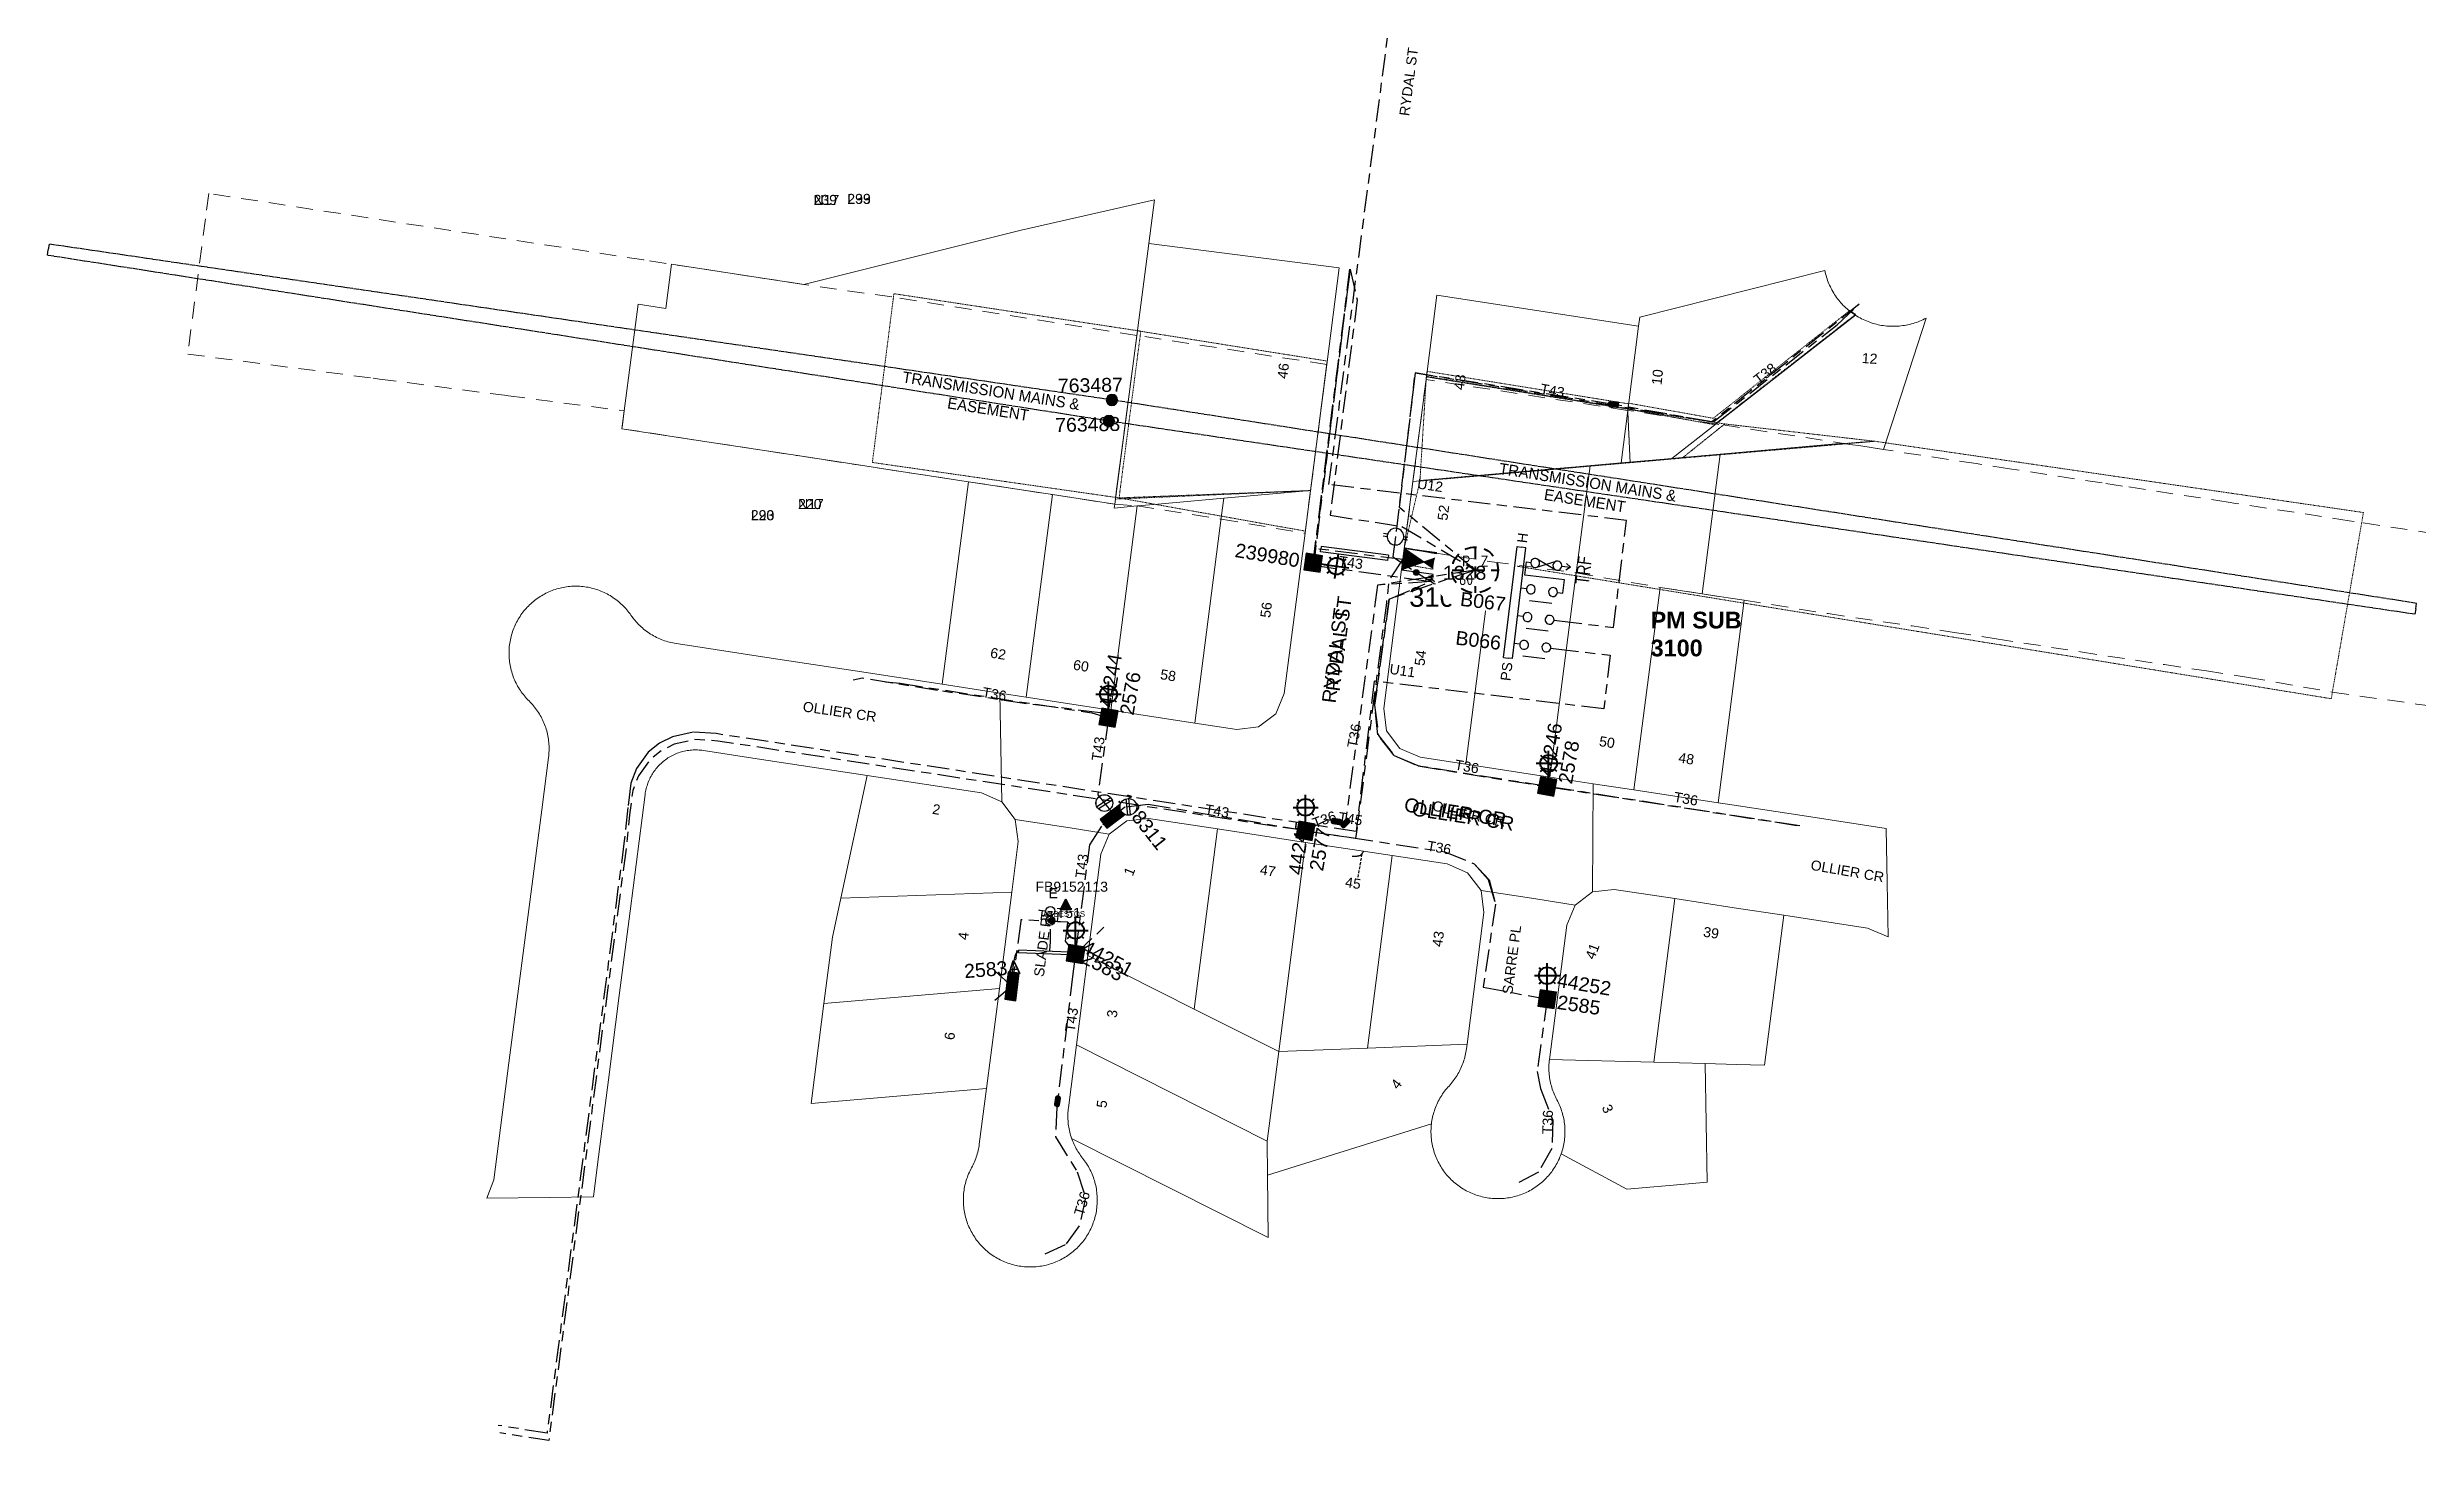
# Model space of a CAD drawing. Header units: metres. Extents: x -1 to 307109, y -2 to 6258593.
# Drawn here: x 305977.6 to 306402.2, y 6258194.6 to 6258444.2 of the extents above; entities that cross this region are included whole.
import ezdxf
from ezdxf.enums import TextEntityAlignment as Align

# ---------------------------------------------------------------- set-up
doc = ezdxf.new("R2010")
doc.units = ezdxf.units.M
for name, pattern in [('Cable Exist OH', [1, 1, 0]), ('Cable Exist UG', [8.2, 4, -1.2, 1.8, -1.2]), ('Dash', [5, 3, -2]), ('DASHED', [0.75, 0.5, -0.25]), ('HIDDEN', [0.375, 0.25, -0.125]), ('HIDDEN2', [0.1875, 0.125, -0.0625])]:
    doc.linetypes.add(name, pattern=pattern)
doc.layers.get('0').update_dxf_attribs({"color": 6})
for name, color, linetype, lineweight in [('Cadastre Easements_SP_EXT', 9, 'Continuous', 5), ('Cadastre Land Parcels_SP_EXT', 9, 'Continuous', 5), ('Cadastre Other Property_SP_EXT', 9, 'HIDDEN', 5), ('Cadastre Roads_SP_EXT', 9, 'Continuous', 5)]:
    doc.layers.add(name, color=color, linetype=linetype, lineweight=lineweight)
for name, color, linetype in [('Duct_SP_EXT', 7, 'Continuous'), ('Equip_HV_EXT', 7, 'Continuous'), ('Equip_LV_EXT', 7, 'Continuous'), ('Equip_SL_EXT', 7, 'Continuous'), ('Equip_SP_SL_EXT', 7, 'Continuous'), ('Mains_HV_EXT', 7, 'Continuous'), ('Mains_LV_EXT', 7, 'Continuous'), ('Mains_SL_EXT', 7, 'Continuous'), ('Mains_TR_EXT', 7, 'Continuous'), ('Notes_HV_MISC', 7, 'Continuous'), ('Notes_SP_MISC', 7, 'Continuous'), ('Sub_HV_EXT', 7, 'Continuous'), ('Sub_SP_EXT', 7, 'Continuous'), ('SupportsOH_SP_EXT', 7, 'Continuous'), ('SupportsOH_SP_TR_HV_LV_SL_EXT', 7, 'Continuous'), ('SupportsUG_SP_LV_EXT', 7, 'Continuous'), ('SupportsUG_SP_LV_SL_EXT', 7, 'Continuous'), ('Trench_SP_EXT', 7, 'Continuous'), ('UG_Details_SP_MISC', 7, 'Continuous')]:
    doc.layers.add(name, color=color, linetype=linetype)
doc.layers.add('UNKNOWN_FEATURES', color=1, linetype='DASHED', plot=False)
doc.styles.add('ARIAL', font='arial.ttf', dxfattribs={"height": 2})
doc.styles.add('COLUMN_LABEL', font='arial.ttf')
doc.styles.add('iecARIAL', font='arial.ttf', dxfattribs={"height": 2})
doc.styles.add('iecISOCP', font='isocp.shx')
doc.styles.add('iecNAME', font='times.ttf')
doc.styles.add('iecRoadName', font='arial.ttf', dxfattribs={"height": 3.5})
doc.styles.add('IESYMBOL1', font='isocp.shx')
doc.styles.add('POLE_LABEL', font='arial.ttf')
doc.styles.add('SLCP_LABEL', font='arial.ttf', dxfattribs={"height": 3.5})
doc.styles.get("Standard").update_dxf_attribs({"font": 'arial.ttf'})
doc.styles.add('SWG_LABEL', font='arial.ttf')
doc.styles.add('SWITCH_LABEL', font='arial.ttf', dxfattribs={"height": 2.5})
doc.linetypes.add('Cable New UG', pattern='A,7,-0.25,["x",Standard,S=2,R=0,X=0.2,Y=-0.8],-2.1', length=9.35)

msp = doc.modelspace()

# ---------------------------------------------------------------- texts
at = {"layer": 'Cadastre Land Parcels_SP_EXT'}
for s, rotation, p in [('46', 82.5203, (306199.82, 6258384.77)), ('10', 84.203, (306266.92, 6258383.67)), ('12', 356.2047, (306302.77, 6258387.69)), ('43', 82.5832, (306231.48, 6258382.75)), ('52', 82.7705, (306228.53, 6258359.36)), ('56', 82.8566, (306196.78, 6258341.95)), ('62', 351.0139, (306146.51, 6258334.92)), ('54', 82.6523, (306224.42, 6258333.34)), ('60', 351.0769, (306161.36, 6258332.76)), ('58', 351.1267, (306176.98, 6258331.05)), ('50', 351.1592, (306255.63, 6258319.07)), ('48', 351.0403, (306269.84, 6258316.13)), ('2', 350.6296, (306136.12, 6258306.93)), ('47', 351.1938, (306194.85, 6258296.06)), ('1', 68.4932, (306172.13, 6258295.62)), ('45', 351.1427, (306210.11, 6258293.82)), ('4', 82.7579, (306142.59, 6258284.22)), ('43', 82.3836, (306227.59, 6258282.99)), ('39', 351.4276, (306274.29, 6258284.92)), ('41', 69.0765, (306254.86, 6258280.67)), ('6', 82.8195, (306140.15, 6258266.3)), ('3', 82.7512, (306169.27, 6258270.29)), ('4', 52.3493, (306219.67, 6258257.39)), ('5', 82.7783, (306167.42, 6258254.13)), ('3', 295.1633, (306256.15, 6258254.32))]:
    msp.add_text(s, height=1.8, rotation=rotation, dxfattribs=at).set_placement(p)
at = {"layer": 'Cadastre Roads_SP_EXT'}
for s, rotation, p in [('RYDAL ST', 82.521, (306221.69, 6258431.85)), ('OLLIER CR', 351.7165, (306112.92, 6258325.28)), ('OLLIER CR', 346.4458, (306225.71, 6258307.57)), ('OLLIER CR', 350.1602, (306293.54, 6258296.9)), ('SLADE PL', 82.8237, (306156.2, 6258277.63)), ('SARRE PL', 82.5253, (306240.16, 6258274.48))]:
    msp.add_text(s, height=1.8, rotation=rotation, dxfattribs=at).set_placement(p)
at = {"layer": 'Duct_SP_EXT'}
for s, p in [('FB9152113', (306154.71, 6258292.95)), ('E', (306157.07, 6258291.79)), ('T51', (306158.52, 6258288.26))]:
    msp.add_text(s, height=1.8, dxfattribs=at).set_placement(p)
at = {"layer": 'Equip_HV_EXT', "lineweight": 0, "style": 'iecISOCP'}
msp.add_text('TRF', height=2.5, rotation=83.1246, dxfattribs=at).set_placement((306251.73, 6258350.65), align=Align.TOP_CENTER)
at = {"layer": 'Mains_HV_EXT'}
for s, p in [('239', (306114.94, 6258416)), ('N17', (306114.94, 6258416)), ('220', (306112.17, 6258361.51)), ('N17', (306112.17, 6258361.51))]:
    msp.add_text(s, height=1.8, dxfattribs=at).set_placement(p)
for s, p in [('U12', (306223.04, 6258365.21)), ('U11', (306218.07, 6258332.01))]:
    msp.add_text(s, height=1.8, rotation=351.6548, dxfattribs=at).set_placement(p)
at = {"layer": 'Mains_LV_EXT'}
for s, rotation, p in [('T38', 37.9154, (306284.33, 6258383.75)), ('T43', 350.0706, (306245.08, 6258382.22)), ('T43', 351.6548, (306208.96, 6258351.35)), ('T36', 349.9382, (306145.07, 6258327.85)), ('T36', 79.5442, (306212.33, 6258318.6)), ('T43', 82.0676, (306166.54, 6258316.29)), ('T36', 349.9695, (306229.74, 6258314.87)), ('T36', 349.9695, (306269, 6258309.09)), ('T43', 351.1506, (306184.98, 6258306.86)), ('T36', 20.2685, (306204.75, 6258304.31)), ('T45', 351.1342, (306208.88, 6258305.47)), ('T36', 350.0738, (306224.77, 6258300.34)), ('T43', 82.6572, (306163.63, 6258295.31)), ('T51', 352.6431, (306154.96, 6258287.97)), ('T43', 81.6829, (306161.76, 6258267.74)), ('T36', 87.9425, (306247.32, 6258249.48)), ('T36', 73.5042, (306163.31, 6258234.77))]:
    msp.add_text(s, height=1.8, rotation=rotation, dxfattribs=at).set_placement(p)
at = {"layer": 'Mains_TR_EXT'}
for s, p in [('239', (306120.99, 6258416.18)), ('L93', (306120.99, 6258416.18)), ('220', (306103.7, 6258359.51)), ('L93', (306103.7, 6258359.51))]:
    msp.add_text(s, height=1.8, dxfattribs=at).set_placement(p)
at = {"layer": 'Notes_HV_MISC', "color": 2}
for s, rotation, p in [('RYDAL ST', 82.6535, (306208.5, 6258326.63)), ('OLLIER CR', 351.3092, (306220.66, 6258307.37))]:
    msp.add_text(s, height=2.5, rotation=rotation, dxfattribs=at).set_placement(p)
at = {"layer": 'Notes_HV_MISC', "insert": (306264.97, 6258343.12), "char_height": 3, "width": 18.7119, "attachment_point": 1, "style": 'iecARIAL'}
msp.add_mtext('{\\fArial|b1|i0|c0|p34;PM SUB 3100}', dxfattribs=at)
at = {"layer": 'Notes_SP_MISC', "color": 2}
for s, rotation, p in [('RYDAL ST', 82.6535, (306209.21, 6258328.75)), ('OLLIER CR', 351.3092, (306222.07, 6258306.64))]:
    msp.add_text(s, height=2.5, rotation=rotation, dxfattribs=at).set_placement(p)
at = {"layer": 'Sub_HV_EXT', "style": 'SWG_LABEL', "flags": 8}
msp.add_attdef('B066', text='XXXXX', height=2.5, rotation=353.079, dxfattribs=at).set_placement((306238.13, 6258337.5), align=Align.MIDDLE_RIGHT)
at = {"layer": 'Sub_HV_EXT', "style": 'ARIAL'}
msp.add_attdef('PS', text='PS', height=1.8, rotation=83.1246, dxfattribs=at).set_placement((306239.33, 6258334.07), align=Align.MIDDLE_RIGHT)
at = {"layer": 'SupportsOH_SP_EXT', "color": 0, "char_height": 2, "width": 42.5464, "attachment_point": 2, "rotation": 351.0659, "style": 'iecRoadName'}
for insert in [(306146.91, 6258383.7), (306253.85, 6258367.3)]:
    msp.add_mtext('{\\fStylus BT|b0|i0|c0|p34;TRANSMISSION MAINS & EASEMENT}', dxfattribs=dict(at, insert=insert))

# ---------------------------------------------------------------- blocks, each defined once
blk = doc.blocks.new('SUB_PADMOUNT_EXT')
for points in [[(0, 0), (-3.84, 1.92), (-3.84, -1.92)], [(0, 0), (3.84, 1.92), (3.84, -1.92)]]:
    blk.add_hatch(color=256).paths.add_polyline_path(points)
for p, q in [((3.84, 1.92), (-3.84, -1.92)), ((-3.84, 1.92), (3.84, -1.92))]:
    blk.add_line(p, q)
blk.add_lwpolyline([(-3.84, -1.92), (3.84, -1.92), (3.84, 1.92), (-3.84, 1.92)], close=True)
for tag, height, flags, p in [('STREET_CODE', 0.2, 9, (1.5, 0)), ('ASSET_NUM', 3.5, 8, (2, 2)), ('CONSTRUCTED_VOLTAGE', 0.2, 9, (1.5, -0.2)), ('OPERATING_VOLTAGE', 0.2, 9, (1.5, -0.6)), ('ORIENTATION', 0.2, 9, (1.5, -0.8)), ('OWNED_BY', 0.2, 9, (1.5, -1)), ('OPERATED_BY', 0.2, 9, (1.5, -1.2)), ('SECONDARY_VOLTAGE', 0.2, 9, (1.5, -1.6)), ('STATE', 0.2, 9, (1.5, -1.8)), ('SUBSTATION_TYPE', 0.2, 9, (1.5, -2.2)), ('STREETNAME', 0.2, 9, (1.5, -3)), ('SUBURB', 0.2, 9, (1.5, -3.2)), ('Z', 0.2, 1, (1.5, -3.6)), ('NO_PHASES', 0.2, 9, (1.5, -0.4)), ('MAINTAINED_BY', 0.2, 9, (1.5, -1.4)), ('PARENT', 0.2, 9, (1.5, -2)), ('USAGE', 0.2, 9, (1.5, -2.4)), ('LEGEND', 0.2, 9, (1.5, -2.6)), ('LOCATION', 0.2, 9, (1.5, -2.8)), ('NOTES', 0.2, 9, (1.5, -3.4))]:
    blk.add_attdef(tag, text='', height=height, dxfattribs=dict(flags=flags)).set_placement(p, align=Align.MIDDLE_LEFT)
blk = doc.blocks.new('COLUMN_EXT')
blk.add_hatch(color=256).paths.add_polyline_path([(-1.49, 1.48), (-1.49, -1.49), (1.48, -1.49), (1.48, 1.48)])
blk.add_lwpolyline([(-1.49, -1.49), (1.48, -1.49), (1.48, 1.48), (-1.49, 1.48)], close=True)
for tag, height, style, flags, p in [('STRUCTURE_PLANT_NUMBER', 0.2, 'POLE_LABEL', 9, (1.81, 0.03)), ('ASSET_NUM', 2.5, 'COLUMN_LABEL', 8, (2, 2)), ('STREET_CODE', 0.2, 'COLUMN_LABEL', 9, (1.81, -0.2))]:
    blk.add_attdef(tag, text='', height=height, dxfattribs=dict(style=style, flags=flags)).set_placement(p, align=Align.MIDDLE_LEFT)
at = {"flags": 1}
blk.add_attdef('Z', (1.81, -2.35), '', height=0.2, dxfattribs=at)
at = {"flags": 9}
for tag, p in [('COLUMN_TYPE', (1.81, -0.4)), ('OWNED_BY', (1.81, -0.6)), ('STATE', (1.81, -0.8)), ('USAGE', (1.81, -1)), ('STREETNAME', (1.81, -1.6)), ('SUBURB', (1.81, -1.8)), ('LEGEND', (1.81, -1.2)), ('LOCATION', (1.81, -1.4)), ('NOTES', (1.81, -2))]:
    blk.add_attdef(tag, text='', height=0.2, dxfattribs=at).set_placement(p, align=Align.MIDDLE_LEFT)
blk = doc.blocks.new('PILLAR_EXT')
blk.add_hatch(color=256).paths.add_polyline_path([(-2.475, 0.99), (-2.475, -0.99), (2.475, -0.99), (2.475, 0.99)])
blk.add_lwpolyline([(-2.475, -0.99), (2.475, -0.99), (2.475, 0.99), (-2.475, 0.99)], close=True)
at = {"style": 'iecARIAL', "flags": 8}
blk.add_attdef('ASSET_NUM', (1.5, 3.5), '', height=2.5, dxfattribs=at)
for tag, p, flags in [('OWNED_BY', (0, -0.2), 9), ('STATE', (0, -0.4), 9), ('SUPPORT_TYPE', (0, -0.6), 9), ('STREETNAME', (0, -1.8), 9), ('SUBURB', (0, -2), 1), ('USAGE', (0, -0.8), 9), ('LEGEND', (0, -1), 9), ('LOCATION', (0, -1.2), 9), ('NOTES', (0, -1.4), 9), ('PARENT', (0, -1.6), 9)]:
    blk.add_attdef(tag, p, '', height=0.2, dxfattribs=dict(flags=flags))
blk = doc.blocks.new('DUCT_EXT')
blk.add_circle((0, 0.8), 0.8)
at = {"flags": 1}
blk.add_attdef('Z', (0, 0), '', height=0.2, dxfattribs=at)
at = {"flags": 9}
for tag, p in [('DUCT_CODE', (0, 0)), ('XSECT_TYPE', (0, -0.2)), ('STATE', (0, -0.6)), ('FB_REFERENCE', (0, -0.4)), ('NOTES', (0, -0.8))]:
    blk.add_attdef(tag, text='', height=0.2, dxfattribs=at).set_placement(p, align=Align.MIDDLE_LEFT)
blk = doc.blocks.new('SL_LANTERN_EXT')
at = {"lineweight": 40}
for p, q in [((-1.46, 5.68), (-1.06, 5.28)), ((0, 1.97), (0, 6.47)), ((1.46, 5.68), (1.06, 5.28)), ((-2.25, 4.22), (2.25, 4.22)), ((-1.46, 2.76), (-1.06, 3.16)), ((0, 0), (0, 2.72)), ((1.46, 2.76), (1.06, 3.16))]:
    blk.add_line(p, q, dxfattribs=at)
blk.add_circle((0, 4.22), 1.5, dxfattribs=at)
at = {"style": 'iecARIAL', "flags": 8}
blk.add_attdef('ASSET_NUM', (1.5, 1.5), '', height=2.5, dxfattribs=at)
for tag, p, height, flags in [('OPERATING_VOLTAGE', (0.98, -1.65), 0.2, 9), ('ORIENTATION', (0.98, -1.85), 0.2, 9), ('OWNED_BY', (0.98, -2.05), 0.2, 9), ('STATE', (0.98, -2.25), 0.2, 9), ('CONSTRUCTED_VOLTAGE', (0.98, -0.65), 0.2, 9), ('CONTROL_TYPE', (0.98, -0.85), 0.2, 9), ('LANTERN_PURPOSE', (0.98, -1.05), 0.2, 9), ('LANTERN_TYPE', (0.98, -1.25), 0.2, 9), ('NO_PHASES', (0.98, -1.45), 0.2, 9), ('USAGE', (0.98, -2.45), 0.2, 9), ('CEXIST', (0.98, -2.65), 0.2, 9), ('CNEW', (0.98, -2.85), 0.2, 9), ('CNUMBER', (0.98, -3.05), 0.2, 9), ('CREMOVE', (0.98, -3.25), 0.2, 9), ('CREPLACE', (0.98, -3.45), 0.2, 9), ('LKINGHEIGHT', (0.98, -3.65), 0.2, 9), ('LBRACKET', (0.98, -3.85), 0.2, 9), ('LBRACKETVOCAB', (0.98, -4.05), 0.2, 9), ('LCATEGORY', (0.98, -4.25), 0.2, 9), ('LNUMBER', (2.18, -3.25), 2.5, 8), ('LCHARGE1', (0.98, -4.45), 0.2, 9), ('LCHARGE1PERCENT', (0.98, -4.65), 0.2, 9), ('LCHARGE2', (0.98, -4.85), 0.2, 9), ('LCHARGE2PERCENT', (0.98, -5.05), 0.2, 9), ('LCHARGE3', (0.98, -5.25), 0.2, 9), ('LCHARGE3PERCENT', (0.98, -5.45), 0.2, 9), ('LEXIST', (0.98, -5.65), 0.2, 9), ('LLAMP', (0.98, -5.85), 0.2, 9), ('LLAMPVOCAB', (0.98, -6.05), 0.2, 9), ('LMAST', (0.98, -6.25), 0.2, 9), ('LMASTVOCAB', (0.98, -6.45), 0.2, 9), ('LNEW', (0.98, -6.65), 0.2, 9), ('LANTNUMBER', (0.98, -6.85), 0.2, 9), ('LOUTREACH', (0.98, -7.25), 0.2, 9), ('LOUTREACHVOCAB', (0.98, -7.45), 0.2, 9), ('LRATECODE', (0.98, -7.65), 0.2, 9), ('LREMOVE', (0.98, -7.85), 0.2, 9), ('LREPLACE', (0.98, -8.05), 0.2, 9), ('LTYPE', (0.98, -8.25), 0.2, 9), ('LTYPEVOCAB', (0.98, -8.45), 0.2, 9), ('LEGEND', (0.98, -8.65), 0.2, 9), ('STREETNAME', (0.98, -9.25), 0.2, 9), ('SUBURB', (0.98, -9.45), 0.2, 1), ('LOCATION', (0.98, -8.85), 0.2, 9), ('NOTES', (0.98, -9.05), 0.2, 9)]:
    blk.add_attdef(tag, p, '', height=height, dxfattribs=dict(flags=flags))
blk = doc.blocks.new('POLE_EXT')
blk.add_hatch(color=256).paths.add_polyline_path([(-1, 0, 1), (1, 0, 1)])
blk.add_lwpolyline([(-1, 0, 1), (1, 0, 1)], format="xyb", close=True)
for tag, height, flags, p in [('pNumber', 2.5, 8, (-17.84, 2.07)), ('OWNED_BY', 0.2, 9, (1.35, -0.4)), ('SPECIAL_USE', 0.2, 9, (1.35, -0.8)), ('STATE', 0.2, 9, (1.35, -1)), ('cLV', 0.2, 9, (1.35, -1.4)), ('hDepth', 0.2, 9, (1.35, -1.6)), ('hDia', 0.2, 9, (1.35, -1.8)), ('cHV', 0.2, 9, (1.35, -2)), ('cLinedev', 0.2, 9, (1.35, -3.4)), ('pExisting', 0.2, 9, (1.35, -3.8)), ('PARENT', 0.2, 9, (1.35, -0.6)), ('USAGE', 0.2, 9, (1.35, -1.2)), ('LBRACKET', 0.2, 9, (1.35, -2.2)), ('LExisting', 0.2, 9, (1.35, -2.4)), ('LANTNUMBER', 0.2, 9, (1.35, -2.6)), ('LOther', 0.2, 9, (1.35, -2.8)), ('LRemove', 0.2, 9, (1.35, -3)), ('LEGEND', 0.2, 9, (1.35, -3.2)), ('LOCATION', 0.2, 9, (1.35, -3.6)), ('PFNUMBER', 0.2, 9, (1.35, -4)), ('NEWPFNUMBER', 0.2, 9, (1.35, -4.2)), ('pFooting', 0.2, 9, (1.35, -4.4)), ('pNew', 0.2, 9, (1.35, -4.6)), ('pRelocate', 0.2, 9, (1.35, -5)), ('pRemove', 0.2, 9, (1.35, -5.2)), ('pReplace', 0.2, 9, (1.35, -5.4)), ('pStay', 0.2, 9, (1.35, -5.6)), ('pType', 0.2, 9, (1.35, -5.8)), ('cspan', 0.2, 9, (1.35, -6)), ('STREETNAME', 0.2, 9, (1.35, -6.2)), ('SUBURB', 0.2, 9, (1.35, -6.4)), ('OPERATED_BY', 0.2, 9, (1.36, -7.01)), ('NOTES', 0.2, 9, (1.35, -6.6)), ('MAINTAINED_BY', 0.2, 9, (1.36, -6.81))]:
    blk.add_attdef(tag, text='', height=height, dxfattribs=dict(flags=flags)).set_placement(p, align=Align.MIDDLE_LEFT)
at = {"style": 'POLE_LABEL'}
for tag, height, flags, p in [('STRUCTURE_PLANT_NUMBER', 0.2, 9, (1.35, 0.03)), ('ASSET_NUM', 2.5, 8, (2, 2)), ('STREET_CODE', 0.2, 9, (1.35, -0.2))]:
    blk.add_attdef(tag, text='', height=height, dxfattribs=dict(at, flags=flags)).set_placement(p, align=Align.MIDDLE_LEFT)
at = {"flags": 1}
blk.add_attdef('Z', (1.35, -7.33), '', height=0.2, dxfattribs=at)
blk = doc.blocks.new('LV_STJ_EXT')
h = blk.add_hatch(color=256)
edge = h.paths.add_edge_path()
edge.add_ellipse((-0.59, 0.13), major_axis=(0.226, 0.226), ratio=1, start_angle=45, end_angle=135)
edge.add_line((-0.91, 0.13), (-0.91, -0.13))
edge.add_ellipse((-0.59, -0.13), major_axis=(0.226, 0.226), ratio=1, start_angle=135, end_angle=225)
edge.add_line((-0.59, -0.45), (0.59, -0.45))
edge.add_ellipse((0.59, -0.13), major_axis=(-0.226, 0.226), ratio=1, start_angle=135, end_angle=225)
edge.add_line((0.91, -0.13), (0.91, 0.13))
edge.add_ellipse((0.59, 0.13), major_axis=(-0.226, 0.226), ratio=1, start_angle=225, end_angle=315)
edge.add_line((0.59, 0.45), (-0.59, 0.45))
blk.add_lwpolyline([(-0.91, 0.13), (-0.91, -0.13, 0.414214), (-0.59, -0.45), (0.59, -0.45, 0.414214), (0.91, -0.13), (0.91, 0.13, 0.414214), (0.59, 0.45), (-0.59, 0.45, 0.414214)], format="xyb", close=True)
at = {"flags": 1}
blk.add_attdef('Z', (0, 0), '', height=0.2, dxfattribs=at)
at = {"flags": 9}
for tag, p in [('ORIENTATION', (0, 0)), ('USAGE', (0, -0.2)), ('LEGEND', (0, -0.4)), ('NOTES', (0, -0.6))]:
    blk.add_attdef(tag, text='', height=0.2, dxfattribs=at).set_placement(p, align=Align.MIDDLE_LEFT)
blk = doc.blocks.new('WARNING_FEATURE_EXT')
h = blk.add_hatch(color=2)
h.dxf.hatch_style = 1
h.paths.add_polyline_path([(0, 1.99), (-0.99, 0), (1, 0)])
at = {"color": 18, "true_color": 0x000000}
blk.add_lwpolyline([(-0.99, 0), (0, 1.99), (1, 0)], close=True, dxfattribs=at)
at = {"color": 18, "true_color": 0x000000, "insert": (0, 0.87), "char_height": 1.5, "attachment_point": 5, "line_spacing_factor": 1.5, "style": 'iecNAME'}
blk.add_mtext_dynamic_manual_height_columns('!', width=1.5, gutter_width=4, heights=[0], dxfattribs=at)
at = {"color": 2, "flags": 1}
for tag, p in [('STATE', (1.19, 2.01)), ('HAZMAT_ID', (1.19, 0.72))]:
    blk.add_attdef(tag, p, '', height=0.8, dxfattribs=at)
at = {"color": 2}
blk.add_attdef('WARNING_TYPE', text='', height=1, dxfattribs=at).set_placement((-4.07, -1.22), (4.88, -1.22), align=Align.ALIGNED)
at = {"color": 2, "flags": 1}
blk.add_attdef('WARNING_DESC', text='', height=0.8, dxfattribs=at).set_placement((1.19, -0.56), align=Align.MIDDLE_CENTER)
blk = doc.blocks.new('LV_UG_LINKS_OPEN_EXT')
for p, q in [((-0.25, 1.47), (-0.25, 2.22)), ((0.25, 1.47), (0.25, 2.22)), ((-0.25, -1.47), (-0.25, -2.22)), ((0.25, -1.47), (0.25, -2.22))]:
    blk.add_line(p, q)
at = {"flags": 9}
for tag, p in [('ACTUAL_STATUS', (0, 0)), ('CONSTRUCTED_VOLTAGE', (0, -0.2)), ('OPERATING_VOLTAGE', (0, -0.6)), ('ORIENTATION', (0, -0.8)), ('STATE', (0, -1)), ('SWITCH_TYPE', (0, -1.2)), ('NO_PHASES', (0, -0.4)), ('USAGE', (0, -1.4)), ('NOTES', (0, -1.6))]:
    blk.add_attdef(tag, text='', height=0.2, dxfattribs=at).set_placement(p, align=Align.MIDDLE_LEFT)
at = {"flags": 1}
blk.add_attdef('Z', (0, 0), '', height=0.2, dxfattribs=at)
blk.add_wipeout([(-0.25, 1.47), (-0.43, 1.43), (-0.61, 1.36), (-0.77, 1.28), (-0.93, 1.17), (-1.07, 1.05), (-1.19, 0.9), (-1.29, 0.75), (-1.38, 0.58), (-1.44, 0.4), (-1.48, 0.22), (-1.49, 0.03), (-1.49, -0.16), (-1.45, -0.34), (-1.4, -0.52), (-1.32, -0.69), (-1.23, -0.85), (-1.11, -1), (-0.98, -1.13), (-0.83, -1.24), (-0.66, -1.34), (-0.49, -1.41), (-0.31, -1.46), (-0.13, -1.49), (0.06, -1.49), (0.25, -1.47), (0.43, -1.43), (0.61, -1.36), (0.77, -1.28), (0.93, -1.17), (1.07, -1.05), (1.19, -0.9), (1.29, -0.75), (1.38, -0.58), (1.44, -0.4), (1.48, -0.22), (1.49, -0.03), (1.49, 0.16), (1.45, 0.34), (1.4, 0.52), (1.32, 0.69), (1.23, 0.85), (1.11, 1), (0.98, 1.13), (0.83, 1.24), (0.66, 1.34), (0.49, 1.41), (0.31, 1.46), (0.13, 1.49), (-0.06, 1.49)])
blk.add_lwpolyline([(0, -1.49, 1), (0, 1.49, 1)], format="xyb", close=True)
blk = doc.blocks.new('LV_UG_DFUSE_CLOSED_EXT')
for points in [[(1, 0), (0, 0)], [(5.04, 0.73), (2.16, -0.72)], [(5.05, -0.71), (2.16, 0.72)], [(6.2, 0.01), (7.2, 0.01)]]:
    blk.add_lwpolyline(points)
for centre in [(1.8, 0), (5.4, 0.01)]:
    blk.add_circle(centre, 0.8)
at = {"flags": 9}
for tag, p in [('ACTUAL_STATUS', (0, 0)), ('CONSTRUCTED_VOLTAGE', (0, -0.2)), ('OPERATING_VOLTAGE', (0, -0.6)), ('ORIENTATION', (0, -0.8)), ('STATE', (0, -1)), ('SWITCH_TYPE', (0, -1.2)), ('NO_PHASES', (0, -0.4)), ('USAGE', (0, -1.4)), ('NOTES', (0, -1.6))]:
    blk.add_attdef(tag, text='', height=0.2, dxfattribs=at).set_placement(p, align=Align.MIDDLE_LEFT)
at = {"flags": 1}
blk.add_attdef('Z', (0, 0), '', height=0.2, dxfattribs=at)
blk = doc.blocks.new('LV_UG_LINKS_CLOSED_EXT')
blk.add_wipeout([(-1.06, 1.06), (-1.18, 0.92), (-1.29, 0.76), (-1.37, 0.59), (-1.43, 0.42), (-1.48, 0.23), (-1.49, 0.05), (-1.49, -0.14), (-1.46, -0.33), (-1.41, -0.51), (-1.33, -0.68), (-1.24, -0.84), (-1.12, -0.99), (-0.99, -1.12), (-0.84, -1.24), (-0.68, -1.33), (-0.51, -1.41), (-0.33, -1.46), (-0.14, -1.49), (0.05, -1.49), (0.23, -1.48), (0.42, -1.43), (0.59, -1.37), (0.76, -1.29), (0.92, -1.18), (1.06, -1.06), (1.18, -0.92), (1.29, -0.76), (1.37, -0.59), (1.43, -0.42), (1.48, -0.23), (1.49, -0.05), (1.49, 0.14), (1.46, 0.33), (1.41, 0.51), (1.33, 0.68), (1.24, 0.84), (1.12, 0.99), (0.99, 1.12), (0.84, 1.24), (0.68, 1.33), (0.51, 1.41), (0.33, 1.46), (0.14, 1.49), (-0.05, 1.49), (-0.23, 1.48), (-0.42, 1.43), (-0.59, 1.37), (-0.76, 1.29), (-0.92, 1.18)])
for p, q in [((-0.25, -1.48), (-0.25, 1.48)), ((0.25, -1.48), (0.25, 1.48))]:
    blk.add_line(p, q)
blk.add_circle((0, 0), 1.5)
at = {"flags": 9}
for tag, p in [('ACTUAL_STATUS', (0, 0)), ('CONSTRUCTED_VOLTAGE', (0, -0.2)), ('OPERATING_VOLTAGE', (0, -0.6)), ('ORIENTATION', (0, -0.8)), ('STATE', (0, -1)), ('SWITCH_TYPE', (0, -1.2)), ('NO_PHASES', (0, -0.4)), ('USAGE', (0, -1.4)), ('NOTES', (0, -1.6))]:
    blk.add_attdef(tag, text='', height=0.2, dxfattribs=at).set_placement(p, align=Align.MIDDLE_LEFT)
at = {"flags": 1}
blk.add_attdef('Z', (0, 0), '', height=0.2, dxfattribs=at)
blk = doc.blocks.new('CABLE_LARGE_EXT')
h = blk.add_hatch(color=256)
edge = h.paths.add_edge_path()
edge.add_arc((0, 0.55), 0.55, 0, 360)
blk.add_circle((0, 0.55), 0.55)
at = {"flags": 1}
blk.add_attdef('Z', (0, 0), '', height=0.2, dxfattribs=at)
at = {"flags": 9}
for tag, p in [('COND_CODE', (0, 0)), ('STATE', (0, -0.4)), ('XSECT_SIZE', (0, -0.6)), ('FB_REFERENCE', (0, -0.2)), ('NOTES', (0, -0.8))]:
    blk.add_attdef(tag, text='', height=0.2, dxfattribs=at).set_placement(p, align=Align.MIDDLE_LEFT)
blk = doc.blocks.new('SLCP_ZELL_EXT')
blk.add_wipeout([(-0.24, 7.5), (-0.71, 7.47), (-1.17, 7.41), (-1.64, 7.32), (-2.09, 7.21), (-2.54, 7.06), (-2.98, 6.89), (-3.41, 6.69), (-3.82, 6.46), (-4.22, 6.21), (-4.6, 5.93), (-4.96, 5.63), (-5.31, 5.31), (-5.63, 4.96), (-5.93, 4.6), (-6.21, 4.22), (-6.46, 3.82), (-6.69, 3.41), (-6.89, 2.98), (-7.06, 2.54), (-7.21, 2.09), (-7.32, 1.64), (-7.41, 1.17), (-7.47, 0.71), (-7.5, 0.24), (-7.5, -0.24), (-7.47, -0.71), (-7.41, -1.17), (-7.32, -1.64), (-7.21, -2.09), (-7.06, -2.54), (-6.89, -2.98), (-6.69, -3.41), (-6.46, -3.82), (-6.21, -4.22), (-5.93, -4.6), (-5.63, -4.96), (-5.31, -5.31), (-4.96, -5.63), (-4.6, -5.93), (-4.22, -6.21), (-3.82, -6.46), (-3.41, -6.69), (-2.98, -6.89), (-2.54, -7.06), (-2.09, -7.21), (-1.64, -7.32), (-1.17, -7.41), (-0.71, -7.47), (-0.24, -7.5), (0.24, -7.5), (0.71, -7.47), (1.17, -7.41), (1.64, -7.32), (2.09, -7.21), (2.54, -7.06), (2.98, -6.89), (3.41, -6.69), (3.82, -6.46), (4.22, -6.21), (4.6, -5.93), (4.96, -5.63), (5.31, -5.31), (5.63, -4.96), (5.93, -4.6), (6.21, -4.22), (6.46, -3.82), (6.69, -3.41), (6.89, -2.98), (7.06, -2.54), (7.21, -2.09), (7.32, -1.64), (7.41, -1.17), (7.47, -0.71), (7.5, -0.24), (7.5, 0.24), (7.47, 0.71), (7.41, 1.17), (7.32, 1.64), (7.21, 2.09), (7.06, 2.54), (6.89, 2.98), (6.69, 3.41), (6.46, 3.82), (6.21, 4.22), (5.93, 4.6), (5.63, 4.96), (5.31, 5.31), (4.96, 5.63), (4.6, 5.93), (4.22, 6.21), (3.82, 6.46), (3.41, 6.69), (2.98, 6.89), (2.54, 7.06), (2.09, 7.21), (1.64, 7.32), (1.17, 7.41), (0.71, 7.47), (0.24, 7.5)])
at = {"linetype": 'Dash', "lineweight": 40, "ltscale": 0.7}
for p, q in [((-4.11, 0), (4.11, 0)), ((0, 4.11), (0, -4.11))]:
    blk.add_line(p, q, dxfattribs=at)
blk.add_circle((0, 0), 4.11, dxfattribs=at)
at = {"lineweight": 40, "style": 'IESYMBOL1'}
for s, p in [('P', (-1.6, 0)), ('Z', (1.7, 0)), ('60', (-1.61, -3.31))]:
    blk.add_text(s, height=2, dxfattribs=at).set_placement(p, align=Align.BOTTOM_CENTER)
at = {"flags": 1}
blk.add_attdef('Z', (0, 0), '', height=0.2, dxfattribs=at)
at = {"style": 'SLCP_LABEL'}
for tag, height, flags, p in [('ASSET_NUM', 2.5, 8, (2, 2)), ('STREET_CODE', 0.2, 9, (0, -0.2))]:
    blk.add_attdef(tag, text='', height=height, dxfattribs=dict(at, flags=flags)).set_placement(p, align=Align.MIDDLE_LEFT)
at = {"flags": 9}
for tag, p in [('CONSTRUCTED_VOLTAGE', (0, -0.4)), ('CONTROL_TYPE', (0, -0.6)), ('OPERATING_VOLTAGE', (0, -1)), ('ORIENTATION', (0, -1.2)), ('OWNED_BY', (0, -1.4)), ('STATE', (0, -2)), ('NO_PHASES', (0, -0.8)), ('USAGE', (0, -1.6)), ('LOCATION', (0, -1.8)), ('NOTES', (0, -2.2))]:
    blk.add_attdef(tag, text='', height=0.2, dxfattribs=at).set_placement(p, align=Align.MIDDLE_LEFT)
blk = doc.blocks.new('CONNECTOR_NODE_EXT')
h = blk.add_hatch(color=256)
edge = h.paths.add_edge_path()
edge.add_arc((0, 0), 0.5, 0, 360)
blk.add_circle((0, 0), 0.5)
at = {"flags": 1}
blk.add_attdef('Z', (0, 0), '', height=0.2, dxfattribs=at)
at = {"flags": 9}
for tag, p in [('CONNECTOR_TYPE', (0, 0)), ('CONSTRUCTED_VOLTAGE', (0, -0.2)), ('OPERATING_VOLTAGE', (0, -0.6)), ('ORIENTATION', (0, -0.8)), ('SUBTYPE', (0, -1)), ('NO_PHASES', (0, -0.4)), ('USAGE', (0, -1.2)), ('NOTES', (0, -1.4))]:
    blk.add_attdef(tag, text='', height=0.2, dxfattribs=at).set_placement(p, align=Align.MIDDLE_LEFT)
blk = doc.blocks.new('SWG_HOLEC_SU_EXT')
blk.add_line((1.8, -2), (5.8, -2))
for points in [[(1, 0), (0, 0)], [(6.6, 0), (7.6, 0)]]:
    blk.add_lwpolyline(points)
for points in [[(1.8, -0.8, 1), (1.8, 0.8, 1)], [(5.8, -0.8, 1), (5.8, 0.8, 1)]]:
    blk.add_lwpolyline(points, format="xyb", close=True)
at = {"style": 'SWITCH_LABEL', "flags": 8}
blk.add_attdef('ASSET_NUM', text='', height=2.5, rotation=179.9544, dxfattribs=at).set_placement((-2.4, 0), align=Align.MIDDLE_LEFT)
at = {"flags": 1}
blk.add_attdef('Z', (0, 0), '', height=0.2, dxfattribs=at)
at = {"flags": 9}
for tag, p in [('ACTUAL_STATUS', (0, -0.4)), ('CONSTRUCTED_VOLTAGE', (0, -0.6)), ('OPERATING_VOLTAGE', (0, -1)), ('ORIENTATION', (0, -1.2)), ('OWNED_BY', (0, -1.4)), ('STATE', (0, -1.8)), ('SWITCH_TYPE', (0, -2)), ('STREETNAME', (0, -2.6)), ('SUBURB', (0, -2.8)), ('NO_PHASES', (0, -0.8)), ('PARENT', (0, -1.6)), ('USAGE', (0, -2.2)), ('LOCATION', (0, -2.4)), ('NOTES', (0, -3))]:
    blk.add_attdef(tag, text='', height=0.2, dxfattribs=at).set_placement(p, align=Align.MIDDLE_LEFT)
at = {"style": 'SWITCH_LABEL', "flags": 9}
blk.add_attdef('STREET_CODE', text='', height=0.2, dxfattribs=at).set_placement((0, -0.2), align=Align.MIDDLE_LEFT)
blk = doc.blocks.new('SWG_HOLEC_SFU_EXT')
for p, q in [((2.23, 4.03), (5.69, 5.54)), ((2.25, 5.56), (5.69, 4.06)), ((1.8, -2), (5.8, -2))]:
    blk.add_line(p, q)
for points in [[(7.6, 0), (7.6, 2.4), (0.41, 2.4), (0.41, 4.8), (1.21, 4.8)], [(6.81, 4.8), (8.4, 4.8), (7.6, 4.2)], [(8.4, 4.8), (7.6, 5.4)], [(1, 0), (0, 0)], [(6.6, 0), (7.6, 0)]]:
    blk.add_lwpolyline(points)
for points in [[(2.01, 4, 1), (2.01, 5.6, 1)], [(6.01, 4, 1), (6.01, 5.6, 1)], [(1.8, -0.8, 1), (1.8, 0.8, 1)], [(5.8, -0.8, 1), (5.8, 0.8, 1)]]:
    blk.add_lwpolyline(points, format="xyb", close=True)
at = {"style": 'iecARIAL', "flags": 8}
blk.add_attdef('ASSET_NUM', text='', height=2.5, rotation=179.9544, dxfattribs=at).set_placement((-3, 1), align=Align.MIDDLE_LEFT)
at = {"flags": 9}
for tag, p in [('ACTUAL_STATUS', (0, 0)), ('CONSTRUCTED_VOLTAGE', (0, -0.4)), ('OPERATING_VOLTAGE', (0, -0.8)), ('ORIENTATION', (0, -1)), ('OWNED_BY', (0, -1.2)), ('STATE', (0, -1.6)), ('SWITCH_TYPE', (0, -1.8)), ('STREETNAME', (0, -2.4)), ('SUBURB', (0, -2.6)), ('NO_PHASES', (0, -0.6)), ('PARENT', (0, -1.4)), ('USAGE', (0, -2)), ('LOCATION', (0, -2.2)), ('NOTES', (0, -2.8))]:
    blk.add_attdef(tag, text='', height=0.2, dxfattribs=at).set_placement(p, align=Align.MIDDLE_LEFT)
at = {"flags": 1}
blk.add_attdef('Z', (0, 0), '', height=0.2, dxfattribs=at)

# ---------------------------------------------------------------- linework, layer by layer
at = {"layer": 'Cadastre Easements_SP_EXT', "linetype": 'Dash'}
msp.add_lwpolyline([(306204.02, 6258364.82), (306206.92, 6258387.42), (306172.9, 6258392.61), (306172.88, 6258392.61), (306128.97, 6258399.51), (306113.22, 6258401.75), (306084.55, 6258406.13), (306084.52, 6258406.14), (306006.54, 6258418.06), (306005.95, 6258413.52), (306002.78, 6258389.27), (306036.03, 6258384.95), (306037.13, 6258384.8), (306059.54, 6258381.89), (306060.24, 6258381.8), (306081.02, 6258379.1), (306080.6, 6258375.9), (306096.99, 6258373.39), (306112.06, 6258371.09), (306123.76, 6258369.3), (306127.12, 6258368.78), (306142.7, 6258366.4), (306157.76, 6258364.09), (306168.92, 6258362.38), (306172.94, 6258362.06), (306188, 6258359.71), (306203.03, 6258357.17), (306204.02, 6258364.82)], close=True, dxfattribs=at)
at = {"layer": 'Cadastre Land Parcels_SP_EXT', "linetype": 'Continuous'}
for points in [[(306175.03, 6258409.08), (306176.06, 6258416.92), (306152.14, 6258411.48), (306114.86, 6258402.16), (306113.22, 6258401.75), (306089.5, 6258405.37), (306088.46, 6258397.44), (306083.52, 6258398.2), (306081.02, 6258379.1), (306080.6, 6258375.9), (306096.99, 6258373.39), (306112.06, 6258371.09), (306123.76, 6258369.3), (306127.12, 6258368.78), (306142.7, 6258366.4), (306157.76, 6258364.09), (306168.92, 6258362.38), (306172.88, 6258392.61), (306175.03, 6258409.08)], [(306172.94, 6258362.06), (306176.67, 6258362.4), (306188.48, 6258363.44), (306204.02, 6258364.82), (306206.92, 6258387.42), (306209.13, 6258404.73), (306175.03, 6258409.08), (306172.88, 6258392.61), (306168.92, 6258362.38), (306168.83, 6258361.7), (306172.94, 6258362.06)], [(306268.75, 6258370.57), (306276.7, 6258376.77), (306301.68, 6258396.23), (306301.42, 6258396.41), (306301.16, 6258396.59), (306300.91, 6258396.77), (306300.66, 6258396.96), (306300.42, 6258397.16), (306300.18, 6258397.36), (306299.95, 6258397.57), (306299.73, 6258397.79), (306299.5, 6258398.01), (306299.29, 6258398.23), (306299.08, 6258398.46), (306298.87, 6258398.7), (306298.68, 6258398.94), (306298.48, 6258399.19), (306298.3, 6258399.44), (306298.12, 6258399.7), (306297.94, 6258399.96), (306297.78, 6258400.22), (306297.62, 6258400.49), (306297.47, 6258400.76), (306297.32, 6258401.04), (306297.18, 6258401.32), (306297.05, 6258401.6), (306296.92, 6258401.89), (306296.81, 6258402.18), (306296.69, 6258402.47), (306296.59, 6258402.76), (306296.5, 6258403.06), (306296.41, 6258403.36), (306296.33, 6258403.66), (306296.25, 6258403.97), (306296.19, 6258404.27), (306263.03, 6258395.91), (306262.82, 6258394.29), (306260.89, 6258379.18), (306259.68, 6258369.77), (306268.75, 6258370.57)], [(306254.1, 6258369.27), (306259.1, 6258369.71), (306259.68, 6258369.77), (306260.89, 6258379.18), (306262.82, 6258394.29), (306226.64, 6258399.82), (306224.71, 6258384.71), (306222.37, 6258366.46), (306254.1, 6258369.27)], [(306308.25, 6258394.25), (306307.93, 6258394.26), (306307.62, 6258394.28), (306307.3, 6258394.3), (306306.99, 6258394.33), (306306.67, 6258394.37), (306306.36, 6258394.42), (306306.05, 6258394.48), (306305.74, 6258394.54), (306305.43, 6258394.62), (306305.13, 6258394.7), (306304.83, 6258394.78), (306304.52, 6258394.88), (306304.23, 6258394.98), (306303.93, 6258395.09), (306303.64, 6258395.21), (306303.35, 6258395.33), (306303.06, 6258395.47), (306302.78, 6258395.61), (306302.5, 6258395.75), (306302.22, 6258395.91), (306301.95, 6258396.07), (306301.68, 6258396.23), (306276.7, 6258376.77), (306268.75, 6258370.57), (306277.41, 6258371.33), (306299.47, 6258373.29), (306300.68, 6258373.1), (306302.61, 6258372.81), (306306.71, 6258372.18), (306314.32, 6258395.72), (306314.04, 6258395.58), (306313.76, 6258395.44), (306313.47, 6258395.31), (306313.18, 6258395.18), (306312.89, 6258395.07), (306312.59, 6258394.96), (306312.29, 6258394.86), (306311.99, 6258394.76), (306311.69, 6258394.68), (306311.38, 6258394.6), (306311.07, 6258394.53), (306310.76, 6258394.47), (306310.45, 6258394.41), (306310.14, 6258394.37), (306309.82, 6258394.33), (306309.51, 6258394.3), (306309.2, 6258394.27), (306308.88, 6258394.26), (306308.56, 6258394.25), (306308.25, 6258394.25)], [(306277.41, 6258371.33), (306268.75, 6258370.57), (306259.68, 6258369.77), (306259.1, 6258369.71), (306254.1, 6258369.27), (306251.63, 6258350.07), (306246.91, 6258313.48), (306254.65, 6258312.3), (306261.98, 6258311.18), (306266.65, 6258347.47), (306274.19, 6258346.32), (306277.41, 6258371.33)], [(306157.76, 6258364.09), (306142.7, 6258366.4), (306138, 6258330.12), (306148.3, 6258328.54), (306153.06, 6258327.81), (306157.76, 6258364.09)], [(306251.63, 6258350.07), (306254.1, 6258369.27), (306222.37, 6258366.46), (306220.82, 6258354.47), (306236.52, 6258352.07), (306231.85, 6258315.79), (306246.91, 6258313.48), (306251.63, 6258350.07)], [(306168.92, 6258362.38), (306157.76, 6258364.09), (306153.06, 6258327.81), (306168.19, 6258325.49), (306172.94, 6258362.06), (306168.83, 6258361.7), (306168.92, 6258362.38)], [(306188.08, 6258360.39), (306188.48, 6258363.44), (306176.67, 6258362.4), (306172.94, 6258362.06), (306168.19, 6258325.49), (306183.26, 6258323.18), (306188.08, 6258360.39)], [(306194.68, 6258322.48), (306197.8, 6258324.83), (306199.31, 6258328.44), (306203.03, 6258357.17), (306204.02, 6258364.82), (306188.48, 6258363.44), (306188.08, 6258360.39), (306183.26, 6258323.18), (306190.79, 6258322.03), (306194.68, 6258322.48)], [(306236.52, 6258352.07), (306220.82, 6258354.47), (306217.12, 6258325.75), (306217.64, 6258321.8), (306220.03, 6258318.62), (306223.68, 6258317.04), (306231.85, 6258315.79), (306236.52, 6258352.07)], [(306278.84, 6258322.82), (306281.72, 6258345.17), (306278.86, 6258345.6), (306274.19, 6258346.32), (306266.65, 6258347.47), (306261.98, 6258311.18), (306277.04, 6258308.88), (306278.84, 6258322.82)], [(306150.45, 6258292.87), (306151.62, 6258301.94), (306151.1, 6258305.89), (306148.71, 6258309.07), (306145.05, 6258310.65), (306124.54, 6258313.78), (306119.84, 6258291.77), (306150.45, 6258292.87)], [(306187.31, 6258304.2), (306174.96, 6258306.08), (306171.07, 6258305.64), (306167.95, 6258303.28), (306166.45, 6258299.67), (306164.12, 6258281.53), (306183.16, 6258271.93), (306187.31, 6258304.2)], [(306203.13, 6258301.79), (306192.37, 6258303.43), (306187.31, 6258304.2), (306183.16, 6258271.93), (306198.31, 6258264.3), (306203.13, 6258301.79)], [(306214.22, 6258264.93), (306218.65, 6258299.43), (306203.13, 6258301.79), (306198.31, 6258264.3), (306214.22, 6258264.93)], [(306232.06, 6258265.63), (306235.09, 6258289.22), (306234.57, 6258293.16), (306232.17, 6258296.34), (306228.52, 6258297.92), (306218.65, 6258299.43), (306214.22, 6258264.93), (306232.06, 6258265.63)], [(306269.31, 6258291.71), (306258.43, 6258293.37), (306254.54, 6258292.92), (306251.42, 6258290.57), (306249.92, 6258286.95), (306246.83, 6258262.88), (306265.54, 6258262.39), (306269.31, 6258291.71)], [(306148.24, 6258275.64), (306150.45, 6258292.87), (306119.84, 6258291.77), (306118.33, 6258284.8), (306116.81, 6258272.95), (306148.24, 6258275.64)], [(306288.81, 6258288.74), (306279.95, 6258290.09), (306269.31, 6258291.71), (306265.54, 6258262.39), (306274.76, 6258262.15), (306280.34, 6258262.01), (306285.36, 6258261.88), (306288.81, 6258288.74)], [(306198.31, 6258264.3), (306183.16, 6258271.93), (306164.12, 6258281.53), (306162.06, 6258265.51), (306196.26, 6258248.27), (306198.31, 6258264.3)], [(306145.93, 6258257.69), (306148.24, 6258275.64), (306116.81, 6258272.95), (306116.39, 6258269.67), (306114.5, 6258255), (306145.93, 6258257.69)], [(306196.3, 6258242.18), (306196.26, 6258248.27), (306162.06, 6258265.51), (306160.62, 6258254.26), (306160.58, 6258253.97), (306160.55, 6258253.68), (306160.54, 6258253.38), (306160.52, 6258253.09), (306160.52, 6258252.79), (306160.52, 6258252.5), (306160.53, 6258252.21), (306160.55, 6258251.91), (306160.57, 6258251.62), (306160.6, 6258251.32), (306160.64, 6258251.03), (306160.68, 6258250.74), (306160.74, 6258250.45), (306160.8, 6258250.16), (306160.86, 6258249.88), (306160.94, 6258249.59), (306161.02, 6258249.31), (306161.1, 6258249.03), (306161.2, 6258248.75), (306196.39, 6258231.01), (306196.3, 6258242.18)], [(306225.68, 6258251.34), (306225.72, 6258251.64), (306225.77, 6258251.94), (306225.82, 6258252.24), (306225.88, 6258252.54), (306225.95, 6258252.84), (306226.03, 6258253.13), (306226.11, 6258253.43), (306226.21, 6258253.72), (306226.31, 6258254), (306226.41, 6258254.29), (306226.53, 6258254.57), (306226.65, 6258254.85), (306226.77, 6258255.13), (306226.91, 6258255.4), (306227.05, 6258255.67), (306227.2, 6258255.94), (306227.35, 6258256.2), (306227.52, 6258256.46), (306227.68, 6258256.72), (306227.86, 6258256.96), (306228.04, 6258257.21), (306228.23, 6258257.45), (306228.42, 6258257.69), (306228.62, 6258257.92), (306228.83, 6258258.14), (306229.03, 6258258.36), (306229.22, 6258258.59), (306229.41, 6258258.82), (306229.6, 6258259.06), (306229.77, 6258259.3), (306229.95, 6258259.54), (306230.11, 6258259.79), (306230.27, 6258260.04), (306230.42, 6258260.3), (306230.57, 6258260.56), (306230.71, 6258260.82), (306230.85, 6258261.09), (306230.97, 6258261.36), (306231.09, 6258261.63), (306231.21, 6258261.91), (306231.31, 6258262.19), (306231.41, 6258262.47), (306231.5, 6258262.75), (306231.59, 6258263.04), (306231.67, 6258263.33), (306231.74, 6258263.62), (306231.8, 6258263.91), (306231.86, 6258264.2), (306231.91, 6258264.5), (306231.95, 6258264.79), (306232.06, 6258265.63), (306214.22, 6258264.93), (306198.31, 6258264.3), (306196.26, 6258248.27), (306196.3, 6258242.18), (306225.68, 6258251.34)], [(306271.77, 6258240.64), (306275.11, 6258240.94), (306274.76, 6258262.15), (306265.54, 6258262.39), (306246.83, 6258262.88), (306246.79, 6258262.59), (306246.77, 6258262.29), (306246.75, 6258261.99), (306246.74, 6258261.69), (306246.73, 6258261.39), (306246.73, 6258261.09), (306246.74, 6258260.8), (306246.76, 6258260.5), (306246.79, 6258260.2), (306246.82, 6258259.9), (306246.86, 6258259.61), (306246.9, 6258259.31), (306246.96, 6258259.02), (306247.02, 6258258.73), (306247.09, 6258258.43), (306247.17, 6258258.15), (306247.25, 6258257.86), (306247.34, 6258257.57), (306247.44, 6258257.29), (306247.54, 6258257.01), (306247.65, 6258256.74), (306247.77, 6258256.46), (306247.9, 6258256.19), (306248.03, 6258255.92), (306248.17, 6258255.66), (306248.31, 6258255.39), (306248.44, 6258255.12), (306248.57, 6258254.84), (306248.69, 6258254.57), (306248.8, 6258254.29), (306248.91, 6258254), (306249, 6258253.72), (306249.09, 6258253.43), (306249.18, 6258253.14), (306249.25, 6258252.85), (306249.32, 6258252.56), (306249.38, 6258252.26), (306249.44, 6258251.96), (306249.49, 6258251.66), (306249.52, 6258251.36), (306249.56, 6258251.07), (306249.58, 6258250.76), (306249.6, 6258250.46), (306249.61, 6258250.16), (306249.61, 6258249.86), (306249.6, 6258249.56), (306249.59, 6258249.26), (306249.56, 6258248.95), (306249.54, 6258248.66), (306249.5, 6258248.36), (306249.46, 6258248.06), (306249.4, 6258247.76), (306249.35, 6258247.46), (306249.28, 6258247.17), (306249.2, 6258246.88), (306249.12, 6258246.59), (306249.03, 6258246.3), (306248.94, 6258246.01), (306260.69, 6258239.65), (306271.77, 6258240.64)]]:
    msp.add_lwpolyline(points, close=True, dxfattribs=at)
at = {"layer": 'Cadastre Other Property_SP_EXT', "linetype": 'HIDDEN2'}
for points in [[(306129.34, 6258400.1), (306125.48, 6258369.86), (306169.7, 6258363.51), (306173.59, 6258393.38), (306129.34, 6258400.1)], [(306261.05, 6258380.47), (306260.85, 6258379.43), (306276.37, 6258376.64), (306301.68, 6258396.39), (306300.68, 6258397.11), (306276.2, 6258377.78), (306261.05, 6258380.47)], [(306204.02, 6258364.82), (306206.98, 6258388.03), (306173, 6258393.45), (306169.01, 6258363.3), (306204.02, 6258364.82)], [(306261.29, 6258369.91), (306260.85, 6258379.52), (306224.77, 6258385.28), (306223.62, 6258366.61), (306261.29, 6258369.91)], [(306224.77, 6258385.2), (306260.9, 6258379.42), (306260.96, 6258379.82), (306261.01, 6258380.18), (306261.03, 6258380.36), (306224.89, 6258386.18), (306224.77, 6258385.2)], [(306261.29, 6258369.91), (306261.04, 6258369.8), (306261.29, 6258369.83), (306270.74, 6258370.74), (306278.25, 6258376.76), (306260.85, 6258379.43), (306261.29, 6258369.91)], [(306223.62, 6258366.53), (306220.82, 6258354.56), (306386.96, 6258327.53), (306387.07, 6258328.25), (306392.72, 6258360.89), (306305.14, 6258373.66), (306223.62, 6258366.53)], [(306305.14, 6258373.66), (306278.25, 6258376.76), (306270.74, 6258370.74), (306301.71, 6258373.41), (306305.14, 6258373.66)], [(306204.02, 6258364.82), (306169.7, 6258363.51), (306203.07, 6258357.56), (306204.02, 6258364.82)], [(306220.82, 6258354.56), (306220.77, 6258351.63), (306226.35, 6258350.66), (306226.72, 6258353.47), (306220.82, 6258354.56)]]:
    msp.add_lwpolyline(points, close=True, dxfattribs=at)
at = {"layer": 'Cadastre Roads_SP_EXT', "linetype": 'Continuous'}
for points in [[(306148.3, 6258328.54), (306138, 6258330.12), (306122.42, 6258332.5), (306107.35, 6258334.81), (306092.28, 6258337.12), (306090.3, 6258337.42), (306089.99, 6258337.47), (306089.69, 6258337.53), (306089.39, 6258337.6), (306089.1, 6258337.67), (306088.8, 6258337.75), (306088.51, 6258337.84), (306088.22, 6258337.93), (306087.93, 6258338.04), (306087.64, 6258338.15), (306087.36, 6258338.26), (306087.08, 6258338.39), (306086.8, 6258338.52), (306086.53, 6258338.66), (306086.26, 6258338.81), (306086, 6258338.96), (306085.73, 6258339.12), (306085.48, 6258339.28), (306085.22, 6258339.46), (306084.97, 6258339.64), (306084.73, 6258339.82), (306084.49, 6258340.01), (306084.26, 6258340.21), (306084.03, 6258340.41), (306083.81, 6258340.62), (306083.59, 6258340.84), (306083.37, 6258341.06), (306083.17, 6258341.28), (306082.97, 6258341.52), (306082.77, 6258341.75), (306082.58, 6258341.99), (306082.4, 6258342.24), (306082.22, 6258342.49), (306082.05, 6258342.74), (306081.86, 6258342.98), (306081.68, 6258343.22), (306081.48, 6258343.46), (306081.28, 6258343.69), (306081.07, 6258343.91), (306080.86, 6258344.13), (306080.64, 6258344.35), (306080.42, 6258344.56), (306080.19, 6258344.76), (306079.96, 6258344.96), (306079.72, 6258345.15), (306079.48, 6258345.33), (306079.23, 6258345.51), (306078.98, 6258345.68), (306078.72, 6258345.85), (306078.46, 6258346.01), (306078.2, 6258346.16), (306077.93, 6258346.31), (306077.66, 6258346.45), (306077.39, 6258346.58), (306077.11, 6258346.7), (306076.82, 6258346.82), (306076.55, 6258346.93), (306076.27, 6258347.03), (306075.98, 6258347.12), (306075.7, 6258347.21), (306075.41, 6258347.29), (306075.12, 6258347.36), (306074.83, 6258347.43), (306074.54, 6258347.49), (306074.24, 6258347.54), (306073.95, 6258347.58), (306073.65, 6258347.62), (306073.35, 6258347.65), (306073.06, 6258347.67), (306072.76, 6258347.68), (306072.46, 6258347.69), (306072.16, 6258347.69), (306071.86, 6258347.68), (306071.57, 6258347.67), (306071.27, 6258347.64), (306070.97, 6258347.61), (306070.68, 6258347.57), (306070.38, 6258347.53), (306070.09, 6258347.48), (306069.79, 6258347.42), (306069.5, 6258347.35), (306069.21, 6258347.28), (306068.93, 6258347.19), (306068.64, 6258347.1), (306068.36, 6258347.01), (306068.07, 6258346.9), (306067.79, 6258346.79), (306067.52, 6258346.68), (306067.25, 6258346.55), (306066.98, 6258346.42), (306066.71, 6258346.28), (306066.45, 6258346.14), (306066.19, 6258345.99), (306065.93, 6258345.83), (306065.68, 6258345.67), (306065.43, 6258345.5), (306065.19, 6258345.32), (306064.95, 6258345.14), (306064.72, 6258344.95), (306064.49, 6258344.76), (306064.27, 6258344.56), (306064.05, 6258344.35), (306063.83, 6258344.14), (306063.62, 6258343.93), (306063.42, 6258343.71), (306063.22, 6258343.48), (306063.03, 6258343.25), (306062.85, 6258343.01), (306062.67, 6258342.77), (306062.49, 6258342.53), (306062.33, 6258342.28), (306062.16, 6258342.03), (306062.01, 6258341.77), (306061.86, 6258341.51), (306061.72, 6258341.24), (306061.58, 6258340.98), (306061.45, 6258340.71), (306061.33, 6258340.43), (306061.21, 6258340.15), (306061.1, 6258339.86), (306061, 6258339.57), (306060.91, 6258339.28), (306060.82, 6258338.99), (306060.74, 6258338.69), (306060.66, 6258338.4), (306060.6, 6258338.1), (306060.54, 6258337.79), (306060.49, 6258337.49), (306060.45, 6258337.19), (306060.41, 6258336.88), (306060.39, 6258336.58), (306060.37, 6258336.27), (306060.36, 6258335.97), (306060.36, 6258335.66), (306060.36, 6258335.35), (306060.37, 6258335.05), (306060.39, 6258334.74), (306060.42, 6258334.44), (306060.46, 6258334.13), (306060.5, 6258333.83), (306060.55, 6258333.53), (306060.61, 6258333.23), (306060.68, 6258332.93), (306060.75, 6258332.63), (306060.84, 6258332.33), (306060.92, 6258332.04), (306061.02, 6258331.75), (306061.13, 6258331.46), (306061.24, 6258331.18), (306061.36, 6258330.89), (306061.48, 6258330.61), (306061.62, 6258330.34), (306061.76, 6258330.07), (306061.9, 6258329.8), (306062.06, 6258329.53), (306062.22, 6258329.27), (306062.39, 6258329.01), (306062.56, 6258328.76), (306062.74, 6258328.51), (306062.93, 6258328.27), (306063.12, 6258328.03), (306063.32, 6258327.8), (306063.52, 6258327.57), (306063.73, 6258327.35), (306063.95, 6258327.13), (306064.16, 6258326.92), (306064.37, 6258326.7), (306064.57, 6258326.48), (306064.76, 6258326.25), (306064.95, 6258326.02), (306065.13, 6258325.78), (306065.31, 6258325.54), (306065.48, 6258325.29), (306065.65, 6258325.04), (306065.8, 6258324.79), (306065.96, 6258324.53), (306066.1, 6258324.27), (306066.24, 6258324), (306066.37, 6258323.73), (306066.5, 6258323.46), (306066.62, 6258323.19), (306066.73, 6258322.91), (306066.83, 6258322.63), (306066.93, 6258322.35), (306067.02, 6258322.06), (306067.11, 6258321.77), (306067.18, 6258321.48), (306067.25, 6258321.19), (306067.31, 6258320.9), (306067.37, 6258320.6), (306067.42, 6258320.31), (306067.46, 6258320.01), (306067.49, 6258319.71), (306067.51, 6258319.41), (306067.53, 6258319.11), (306067.54, 6258318.82), (306067.54, 6258318.52), (306067.54, 6258318.22), (306067.52, 6258317.92), (306067.51, 6258317.62), (306067.48, 6258317.32), (306067.44, 6258317.02), (306066.22, 6258307.61), (306064.26, 6258292.49), (306062.29, 6258277.38), (306060.33, 6258262.27), (306057.61, 6258241.33), (306056.38, 6258238.05), (306067.55, 6258238.19), (306075.49, 6258238.3), (306076.23, 6258244.11), (306078.18, 6258259.22), (306080.12, 6258274.34), (306082.07, 6258289.46), (306084.76, 6258310.37), (306084.79, 6258310.64), (306084.84, 6258310.9), (306084.89, 6258311.16), (306084.95, 6258311.42), (306085.01, 6258311.68), (306085.09, 6258311.93), (306085.17, 6258312.18), (306085.26, 6258312.43), (306085.35, 6258312.68), (306085.46, 6258312.93), (306085.57, 6258313.17), (306085.68, 6258313.41), (306085.81, 6258313.64), (306085.94, 6258313.87), (306086.08, 6258314.1), (306086.22, 6258314.32), (306086.37, 6258314.54), (306086.53, 6258314.75), (306086.69, 6258314.96), (306086.86, 6258315.17), (306087.04, 6258315.37), (306087.22, 6258315.56), (306087.4, 6258315.75), (306087.6, 6258315.93), (306087.79, 6258316.11), (306088, 6258316.28), (306088.2, 6258316.45), (306088.42, 6258316.61), (306088.63, 6258316.76), (306088.85, 6258316.91), (306089.08, 6258317.05), (306089.31, 6258317.19), (306089.54, 6258317.31), (306089.78, 6258317.43), (306090.02, 6258317.55), (306090.26, 6258317.65), (306090.51, 6258317.75), (306090.76, 6258317.84), (306091.01, 6258317.93), (306091.26, 6258318.01), (306091.52, 6258318.08), (306091.78, 6258318.14), (306092.04, 6258318.19), (306092.3, 6258318.24), (306092.56, 6258318.28), (306092.82, 6258318.31), (306093.09, 6258318.34), (306093.35, 6258318.35), (306093.62, 6258318.36), (306093.88, 6258318.36), (306094.15, 6258318.36), (306094.41, 6258318.34), (306094.68, 6258318.32), (306094.94, 6258318.29), (306095.21, 6258318.25), (306104.82, 6258316.79), (306124.54, 6258313.78), (306145.05, 6258310.65), (306148.71, 6258309.07), (306148.5, 6258318.8), (306148.3, 6258328.54)], [(306307.35, 6258294.57), (306307.17, 6258304.27), (306292.11, 6258306.58), (306278.73, 6258308.62), (306277.04, 6258308.88), (306261.98, 6258311.18), (306254.65, 6258312.3), (306254.6, 6258302.6), (306254.54, 6258292.92), (306258.43, 6258293.37), (306269.31, 6258291.71), (306279.95, 6258290.09), (306288.81, 6258288.74), (306303.86, 6258286.44), (306307.52, 6258284.86), (306307.35, 6258294.57)], [(306154.25, 6258225.73), (306154.56, 6258225.75), (306154.86, 6258225.77), (306155.17, 6258225.8), (306155.47, 6258225.84), (306155.77, 6258225.89), (306156.07, 6258225.94), (306156.37, 6258226), (306156.67, 6258226.07), (306156.96, 6258226.15), (306157.25, 6258226.23), (306157.54, 6258226.32), (306157.82, 6258226.42), (306158.11, 6258226.53), (306158.39, 6258226.64), (306158.67, 6258226.76), (306158.94, 6258226.88), (306159.21, 6258227.02), (306159.48, 6258227.16), (306159.75, 6258227.3), (306160.01, 6258227.46), (306160.27, 6258227.62), (306160.52, 6258227.78), (306160.77, 6258227.95), (306161.01, 6258228.13), (306161.25, 6258228.32), (306161.49, 6258228.51), (306161.72, 6258228.71), (306161.94, 6258228.91), (306162.16, 6258229.12), (306162.37, 6258229.33), (306162.58, 6258229.55), (306162.79, 6258229.78), (306162.98, 6258230), (306163.18, 6258230.24), (306163.36, 6258230.48), (306163.54, 6258230.72), (306163.71, 6258230.97), (306163.88, 6258231.22), (306164.04, 6258231.48), (306164.2, 6258231.74), (306164.34, 6258232), (306164.48, 6258232.27), (306164.62, 6258232.54), (306164.74, 6258232.82), (306164.86, 6258233.1), (306164.98, 6258233.38), (306165.08, 6258233.66), (306165.18, 6258233.95), (306165.28, 6258234.25), (306165.36, 6258234.54), (306165.44, 6258234.84), (306165.51, 6258235.13), (306165.57, 6258235.43), (306165.63, 6258235.74), (306165.67, 6258236.04), (306165.71, 6258236.34), (306165.74, 6258236.65), (306165.77, 6258236.95), (306165.78, 6258237.26), (306165.79, 6258237.56), (306165.79, 6258237.87), (306165.78, 6258238.18), (306165.77, 6258238.48), (306165.74, 6258238.79), (306165.71, 6258239.09), (306165.67, 6258239.4), (306165.63, 6258239.7), (306165.57, 6258240), (306165.51, 6258240.3), (306165.44, 6258240.6), (306165.37, 6258240.89), (306165.28, 6258241.19), (306165.19, 6258241.48), (306165.09, 6258241.77), (306164.98, 6258242.06), (306164.87, 6258242.34), (306164.75, 6258242.62), (306164.62, 6258242.9), (306164.48, 6258243.17), (306164.34, 6258243.44), (306164.19, 6258243.71), (306164.03, 6258243.98), (306163.87, 6258244.23), (306163.7, 6258244.49), (306163.52, 6258244.74), (306163.34, 6258244.99), (306163.15, 6258245.23), (306162.98, 6258245.45), (306162.8, 6258245.69), (306162.64, 6258245.92), (306162.48, 6258246.16), (306162.32, 6258246.41), (306162.17, 6258246.65), (306162.03, 6258246.9), (306161.89, 6258247.16), (306161.76, 6258247.42), (306161.63, 6258247.68), (306161.52, 6258247.94), (306161.4, 6258248.21), (306161.3, 6258248.47), (306161.2, 6258248.75), (306161.1, 6258249.03), (306161.02, 6258249.31), (306160.94, 6258249.59), (306160.86, 6258249.88), (306160.8, 6258250.16), (306160.74, 6258250.45), (306160.68, 6258250.74), (306160.64, 6258251.03), (306160.6, 6258251.32), (306160.57, 6258251.62), (306160.55, 6258251.91), (306160.53, 6258252.21), (306160.52, 6258252.5), (306160.52, 6258252.79), (306160.52, 6258253.09), (306160.54, 6258253.38), (306160.55, 6258253.68), (306160.58, 6258253.97), (306160.62, 6258254.26), (306162.06, 6258265.51), (306164.12, 6258281.53), (306166.45, 6258299.67), (306167.95, 6258303.28), (306160.91, 6258304.37), (306151.1, 6258305.89), (306151.62, 6258301.94), (306150.45, 6258292.87), (306148.24, 6258275.64), (306145.93, 6258257.69), (306144.65, 6258247.75), (306144.61, 6258247.45), (306144.56, 6258247.15), (306144.5, 6258246.86), (306144.44, 6258246.57), (306144.37, 6258246.28), (306144.29, 6258245.99), (306144.2, 6258245.7), (306144.11, 6258245.42), (306144.01, 6258245.13), (306143.9, 6258244.85), (306143.79, 6258244.58), (306143.67, 6258244.3), (306143.54, 6258244.03), (306143.41, 6258243.76), (306143.27, 6258243.5), (306143.12, 6258243.23), (306142.99, 6258242.96), (306142.86, 6258242.68), (306142.73, 6258242.4), (306142.62, 6258242.12), (306142.51, 6258241.84), (306142.41, 6258241.55), (306142.32, 6258241.26), (306142.23, 6258240.97), (306142.15, 6258240.67), (306142.08, 6258240.37), (306142.02, 6258240.08), (306141.96, 6258239.78), (306141.91, 6258239.48), (306141.87, 6258239.17), (306141.84, 6258238.87), (306141.81, 6258238.57), (306141.8, 6258238.26), (306141.79, 6258237.96), (306141.79, 6258237.65), (306141.79, 6258237.35), (306141.81, 6258237.04), (306141.83, 6258236.74), (306141.85, 6258236.44), (306141.89, 6258236.13), (306141.94, 6258235.83), (306141.99, 6258235.53), (306142.05, 6258235.23), (306142.11, 6258234.93), (306142.19, 6258234.64), (306142.27, 6258234.34), (306142.36, 6258234.05), (306142.46, 6258233.76), (306142.56, 6258233.48), (306142.67, 6258233.19), (306142.79, 6258232.91), (306142.92, 6258232.64), (306143.05, 6258232.36), (306143.19, 6258232.09), (306143.34, 6258231.82), (306143.49, 6258231.56), (306143.65, 6258231.3), (306143.82, 6258231.04), (306143.99, 6258230.79), (306144.17, 6258230.54), (306144.36, 6258230.3), (306144.55, 6258230.06), (306144.76, 6258229.82), (306144.96, 6258229.59), (306145.17, 6258229.37), (306145.39, 6258229.15), (306145.61, 6258228.94), (306145.84, 6258228.73), (306146.08, 6258228.53), (306146.31, 6258228.33), (306146.55, 6258228.15), (306146.8, 6258227.97), (306147.05, 6258227.79), (306147.3, 6258227.62), (306147.56, 6258227.46), (306147.83, 6258227.31), (306148.09, 6258227.16), (306148.36, 6258227.02), (306148.64, 6258226.88), (306148.91, 6258226.76), (306149.19, 6258226.64), (306149.48, 6258226.52), (306149.76, 6258226.42), (306150.05, 6258226.32), (306150.34, 6258226.23), (306150.63, 6258226.14), (306150.93, 6258226.07), (306151.23, 6258226), (306151.52, 6258225.94), (306151.82, 6258225.88), (306152.13, 6258225.84), (306152.43, 6258225.8), (306152.73, 6258225.77), (306153.04, 6258225.75), (306153.34, 6258225.73), (306153.64, 6258225.72), (306153.95, 6258225.72), (306154.25, 6258225.73)], [(306238.09, 6258237.97), (306238.4, 6258237.99), (306238.7, 6258238.01), (306239.01, 6258238.04), (306239.31, 6258238.08), (306239.61, 6258238.13), (306239.91, 6258238.18), (306240.21, 6258238.25), (306240.5, 6258238.32), (306240.8, 6258238.39), (306241.09, 6258238.48), (306241.38, 6258238.57), (306241.67, 6258238.67), (306241.96, 6258238.78), (306242.24, 6258238.89), (306242.52, 6258239.01), (306242.79, 6258239.14), (306243.07, 6258239.27), (306243.34, 6258239.42), (306243.6, 6258239.56), (306243.87, 6258239.72), (306244.12, 6258239.88), (306244.38, 6258240.05), (306244.63, 6258240.23), (306244.87, 6258240.41), (306245.11, 6258240.6), (306245.35, 6258240.79), (306245.58, 6258240.99), (306245.8, 6258241.19), (306246.02, 6258241.41), (306246.24, 6258241.62), (306246.45, 6258241.85), (306246.65, 6258242.07), (306246.85, 6258242.3), (306247.04, 6258242.54), (306247.23, 6258242.78), (306247.4, 6258243.03), (306247.58, 6258243.28), (306247.75, 6258243.54), (306247.91, 6258243.8), (306248.06, 6258244.06), (306248.21, 6258244.33), (306248.35, 6258244.6), (306248.48, 6258244.88), (306248.61, 6258245.16), (306248.72, 6258245.44), (306248.84, 6258245.72), (306248.94, 6258246.01), (306249.03, 6258246.3), (306249.12, 6258246.59), (306249.2, 6258246.88), (306249.28, 6258247.17), (306249.35, 6258247.46), (306249.4, 6258247.76), (306249.46, 6258248.06), (306249.5, 6258248.36), (306249.54, 6258248.66), (306249.56, 6258248.95), (306249.59, 6258249.26), (306249.6, 6258249.56), (306249.61, 6258249.86), (306249.61, 6258250.16), (306249.6, 6258250.46), (306249.58, 6258250.76), (306249.56, 6258251.07), (306249.52, 6258251.36), (306249.49, 6258251.66), (306249.44, 6258251.96), (306249.38, 6258252.26), (306249.32, 6258252.56), (306249.25, 6258252.85), (306249.18, 6258253.14), (306249.09, 6258253.43), (306249, 6258253.72), (306248.91, 6258254), (306248.8, 6258254.29), (306248.69, 6258254.57), (306248.57, 6258254.84), (306248.44, 6258255.12), (306248.31, 6258255.39), (306248.17, 6258255.66), (306248.03, 6258255.92), (306247.9, 6258256.19), (306247.77, 6258256.46), (306247.65, 6258256.74), (306247.54, 6258257.01), (306247.44, 6258257.29), (306247.34, 6258257.57), (306247.25, 6258257.86), (306247.17, 6258258.15), (306247.09, 6258258.43), (306247.02, 6258258.73), (306246.96, 6258259.02), (306246.9, 6258259.31), (306246.86, 6258259.61), (306246.82, 6258259.9), (306246.79, 6258260.2), (306246.76, 6258260.5), (306246.74, 6258260.8), (306246.73, 6258261.09), (306246.73, 6258261.39), (306246.74, 6258261.69), (306246.75, 6258261.99), (306246.77, 6258262.29), (306246.79, 6258262.59), (306246.83, 6258262.88), (306249.92, 6258286.95), (306251.42, 6258290.57), (306244.37, 6258291.65), (306234.57, 6258293.16), (306235.09, 6258289.22), (306232.06, 6258265.63), (306231.95, 6258264.79), (306231.91, 6258264.5), (306231.86, 6258264.2), (306231.8, 6258263.91), (306231.74, 6258263.62), (306231.67, 6258263.33), (306231.59, 6258263.04), (306231.5, 6258262.75), (306231.41, 6258262.47), (306231.31, 6258262.19), (306231.21, 6258261.91), (306231.09, 6258261.63), (306230.97, 6258261.36), (306230.85, 6258261.09), (306230.71, 6258260.82), (306230.57, 6258260.56), (306230.42, 6258260.3), (306230.27, 6258260.04), (306230.11, 6258259.79), (306229.95, 6258259.54), (306229.77, 6258259.3), (306229.6, 6258259.06), (306229.41, 6258258.82), (306229.22, 6258258.59), (306229.03, 6258258.36), (306228.83, 6258258.14), (306228.62, 6258257.92), (306228.42, 6258257.69), (306228.23, 6258257.45), (306228.04, 6258257.21), (306227.86, 6258256.96), (306227.68, 6258256.72), (306227.52, 6258256.46), (306227.35, 6258256.2), (306227.2, 6258255.94), (306227.05, 6258255.67), (306226.91, 6258255.4), (306226.77, 6258255.13), (306226.65, 6258254.85), (306226.53, 6258254.57), (306226.41, 6258254.29), (306226.31, 6258254), (306226.21, 6258253.72), (306226.11, 6258253.43), (306226.03, 6258253.13), (306225.95, 6258252.84), (306225.88, 6258252.54), (306225.82, 6258252.24), (306225.77, 6258251.94), (306225.72, 6258251.64), (306225.68, 6258251.34), (306225.65, 6258251.04), (306225.63, 6258250.73), (306225.61, 6258250.43), (306225.6, 6258250.12), (306225.6, 6258249.82), (306225.61, 6258249.51), (306225.62, 6258249.21), (306225.65, 6258248.9), (306225.68, 6258248.6), (306225.72, 6258248.3), (306225.76, 6258248), (306225.81, 6258247.7), (306225.88, 6258247.4), (306225.94, 6258247.1), (306226.02, 6258246.8), (306226.1, 6258246.51), (306226.19, 6258246.22), (306226.29, 6258245.93), (306226.4, 6258245.65), (306226.51, 6258245.36), (306226.63, 6258245.08), (306226.76, 6258244.81), (306226.89, 6258244.53), (306227.04, 6258244.26), (306227.18, 6258244), (306227.34, 6258243.73), (306227.5, 6258243.47), (306227.67, 6258243.22), (306227.84, 6258242.97), (306228.02, 6258242.72), (306228.21, 6258242.48), (306228.4, 6258242.25), (306228.6, 6258242.02), (306228.81, 6258241.79), (306229.02, 6258241.57), (306229.23, 6258241.36), (306229.46, 6258241.15), (306229.68, 6258240.94), (306229.91, 6258240.74), (306230.15, 6258240.55), (306230.39, 6258240.37), (306230.64, 6258240.19), (306230.89, 6258240.01), (306231.15, 6258239.85), (306231.4, 6258239.69), (306231.67, 6258239.53), (306231.93, 6258239.38), (306232.2, 6258239.24), (306232.48, 6258239.11), (306232.75, 6258238.98), (306233.03, 6258238.86), (306233.32, 6258238.75), (306233.6, 6258238.65), (306233.89, 6258238.55), (306234.18, 6258238.46), (306234.47, 6258238.38), (306234.77, 6258238.3), (306235.07, 6258238.23), (306235.36, 6258238.17), (306235.66, 6258238.12), (306235.97, 6258238.07), (306236.27, 6258238.03), (306236.57, 6258238), (306236.88, 6258237.98), (306237.18, 6258237.97), (306237.48, 6258237.96), (306237.79, 6258237.96), (306238.09, 6258237.97)]]:
    msp.add_lwpolyline(points, close=True, dxfattribs=at)
at = {"layer": 'Duct_SP_EXT'}
for p, q in [((306151.65, 6258282.02), (306151.66, 6258282.26)), ((306160.77, 6258281.65), (306151.65, 6258282.02)), ((306151.67, 6258282.5), (306151.66, 6258282.26)), ((306160.79, 6258282.13), (306151.67, 6258282.5)), ((306160.77, 6258281.65), (306160.78, 6258281.89)), ((306160.79, 6258282.13), (306160.78, 6258281.89))]:
    msp.add_line(p, q, dxfattribs=at)
msp.add_lwpolyline([(306157.34, 6258286.23), (306157.35, 6258283.95), (306157.2, 6258282.43)], dxfattribs=at)
at = {"layer": 'Mains_LV_EXT', "linetype": 'Cable Exist UG'}
for points in [[(306302.35, 6258398.21), (306275.94, 6258377.11), (306258.29, 6258380.26)], [(306127.83, 6258330.58), (306130.49, 6258330.29), (306164.84, 6258324.99), (306167.8, 6258324.13)], [(306291.7, 6258304.75), (306246.4, 6258311.81)], [(306208.65, 6258305.55), (306207.04, 6258305.85), (306203.12, 6258303.85)], [(306203.12, 6258303.85), (306228.11, 6258300.12), (306233.36, 6258297.94), (306235.87, 6258295.13), (306237.17, 6258290.72), (306234.96, 6258275.84), (306246.43, 6258273.7)], [(306210.24, 6258305.24), (306208.65, 6258305.55)], [(306161.91, 6258281.8), (306160.09, 6258284.1), (306160.09, 6258284.1), (306160.19, 6258284.93), (306160.49, 6258287.51), (306152.09, 6258287.9), (306152.07, 6258287.65), (306152.07, 6258287.65), (306150.69, 6258277.53), (306150.5, 6258276.01)], [(306161.91, 6258281.8), (306161.42, 6258278.25), (306158.66, 6258255.41)], [(306246.43, 6258273.7), (306244.65, 6258260.75), (306245.22, 6258257.71), (306247.43, 6258252), (306247.26, 6258246.93), (306244.85, 6258242.73), (306240.37, 6258240.34)], [(306158.66, 6258255.41), (306158.72, 6258255.89), (306158.54, 6258254.35), (306158.32, 6258249.04), (306162.2, 6258242.76), (306163.68, 6258238.13), (306162.56, 6258233.08), (306160.05, 6258229.67), (306156.09, 6258227.89)]]:
    msp.add_lwpolyline(points, dxfattribs=at)
at = {"layer": 'Mains_SL_EXT', "linetype": 'Cable Exist UG'}
for points in [[(306211.09, 6258404.45), (306204.48, 6258351.89)], [(306167.8, 6258324.13), (306166.32, 6258325.02), (306166.32, 6258325.02), (306153.08, 6258326.64), (306137.16, 6258329.01), (306137.16, 6258329.01), (306123.69, 6258331.2), (306122.05, 6258330.88)], [(306246.69, 6258311.74), (306291.88, 6258304.73)], [(306203.12, 6258303.85), (306228.11, 6258300.12), (306233.36, 6258297.94), (306236.01, 6258295.06), (306237.17, 6258290.72), (306234.96, 6258275.84), (306246.43, 6258273.7)], [(306246.43, 6258273.7), (306244.65, 6258260.75), (306245.22, 6258257.71), (306247.43, 6258252), (306247.26, 6258246.93), (306244.85, 6258242.73), (306240.37, 6258240.34)]]:
    msp.add_lwpolyline(points, dxfattribs=at)
at = {"layer": 'Notes_SP_MISC', "linetype": 'Cable Exist UG', "flags": 128}
msp.add_lwpolyline([(306204.48, 6258351.89), (306211.07, 6258404.48)], dxfattribs=at)
at = {"layer": 'Sub_HV_EXT'}
for p in [(306238.62, 6258334.92), (306240.21, 6258334.73)]:
    msp.add_line(p, (306239.42, 6258334.82), dxfattribs=at)
at = {"layer": 'Trench_SP_EXT', "linetype": 'Cable Exist UG'}
for points in [[(306213.55, 6258300.21, -0.046071), (306213.03, 6258299.52), (306213.03, 6258299.52, -0.134552), (306211.47, 6258299.35)], [(306150.5, 6258276.01), (306150.4, 6258277.63), (306150.4, 6258277.63), (306151, 6258281.2), (306151, 6258281.2, -0.271194), (306151.66, 6258282.26)]]:
    msp.add_lwpolyline(points, format="xyb", dxfattribs=at)
for points in [[(306161.91, 6258281.8), (306166.99, 6258286.59)], [(306160.78, 6258281.89), (306161.91, 6258281.8)], [(306150.5, 6258276.01), (306146.82, 6258279.31)], [(306150.5, 6258276.01), (306147.41, 6258273.42)]]:
    msp.add_lwpolyline(points, dxfattribs=at)
at = {"layer": 'UG_Details_SP_MISC'}
for p in [(306205.78, 6258353.87), (306205.9, 6258354.82)]:
    msp.add_line(p, (306205.84, 6258354.35), dxfattribs=at)
at = {"layer": 'UNKNOWN_FEATURES'}
msp.add_lwpolyline([(306213.2, 6258299.71), (306212.48, 6258295.54)], dxfattribs=at)

# ---------------------------------------------------------------- block references
at = {"layer": 'Duct_SP_EXT'}
ref = msp.add_blockref('WARNING_FEATURE_EXT', (306160.13, 6258289.7), dxfattribs=at)
ref.add_attrib('WARNING_TYPE', 'ASBESTOS', (306156.07, 6258288.48), dxfattribs={"layer": '0', "color": 2, "height": 1})
at = {"layer": 'Duct_SP_EXT', "rotation": 90.02568898256519}
for name, p in [('DUCT_EXT', (306158.19, 6258289.49)), ('DUCT_EXT', (306158.19, 6258287.78)), ('CABLE_LARGE_EXT', (306158.19, 6258287.78))]:
    msp.add_blockref(name, p, dxfattribs=at)
at = {"layer": 'Equip_LV_EXT'}
for p, rotation in [((306258.29, 6258380.26), 176.507173856675), ((306208.65, 6258305.55), 171.1341989352781), ((306210.24, 6258305.24), 44.93726255773853), ((306158.66, 6258255.41), 261.6253601598177)]:
    msp.add_blockref('LV_STJ_EXT', p, dxfattribs=dict(at, rotation=rotation))
for name, p in [('CONNECTOR_NODE_EXT', (306222.98, 6258350.14)), ('LV_UG_DFUSE_CLOSED_EXT', (306224.62, 6258348.84)), ('LV_UG_DFUSE_CLOSED_EXT', (306224.82, 6258349.2)), ('LV_UG_DFUSE_CLOSED_EXT', (306225.16, 6258349.44)), ('LV_UG_DFUSE_CLOSED_EXT', (306225.56, 6258349.52))]:
    msp.add_blockref(name, p, dxfattribs=at)
at = {"layer": 'Equip_SP_SL_EXT', "rotation": 261.7039718213109}
msp.add_blockref('SL_LANTERN_EXT', (306204.48, 6258351.89), dxfattribs=at)
at = {"layer": 'Equip_SP_SL_EXT'}
ref = msp.add_blockref('SL_LANTERN_EXT', (306167.8, 6258324.13), dxfattribs=at)
ref.add_attrib('ASSET_NUM', '44244', dxfattribs={"layer": '0', "height": 2.5, "rotation": 80.0458, "style": 'iecARIAL'}).set_placement((306169.3, 6258325.63), align=Align.BOTTOM_LEFT)
ref = msp.add_blockref('SL_LANTERN_EXT', (306246.69, 6258311.74), dxfattribs=at)
ref.add_attrib('ASSET_NUM', '44246', dxfattribs={"layer": '0', "height": 2.5, "rotation": 79.9376, "style": 'iecARIAL'}).set_placement((306248.19, 6258313.24), align=Align.BOTTOM_LEFT)
ref = msp.add_blockref('SL_LANTERN_EXT', (306203.12, 6258303.85), dxfattribs=at)
ref.add_attrib('ASSET_NUM', '44245', dxfattribs={"layer": '0', "height": 2.5, "rotation": 81.9338, "style": 'iecARIAL'}).set_placement((306204.62, 6258305.35), align=Align.BOTTOM_RIGHT)
ref = msp.add_blockref('SL_LANTERN_EXT', (306161.91, 6258281.8), dxfattribs=at)
ref.add_attrib('ASSET_NUM', '44251', dxfattribs={"layer": '0', "height": 2.5, "rotation": 331.8957, "style": 'iecARIAL'}).set_placement((306163.41, 6258283.3), align=Align.MIDDLE_LEFT)
ref = msp.add_blockref('SL_LANTERN_EXT', (306246.43, 6258273.7), dxfattribs=at)
ref.add_attrib('ASSET_NUM', '44252', dxfattribs={"layer": '0', "height": 2.5, "rotation": 350.3109, "style": 'iecARIAL'}).set_placement((306247.93, 6258275.2), align=Align.BOTTOM_LEFT)
at = {"layer": 'Sub_HV_EXT', "linetype": 'Cable New UG', "rotation": 353.1246180568423}
msp.add_blockref('SWG_HOLEC_SU_EXT', (306240.51, 6258337.4), dxfattribs=at)
at = {"layer": 'Sub_SP_EXT'}
ref = msp.add_blockref('SUB_PADMOUNT_EXT', (306224.37, 6258352.03), dxfattribs=dict(at, rotation=352.2443028075944))
ref.add_attrib('ASSET_NUM', '3100', dxfattribs={"layer": '0', "height": 3.5}).set_placement((306221.7, 6258342.95), align=Align.BOTTOM_LEFT)
at = {"layer": 'SupportsOH_SP_TR_HV_LV_SL_EXT'}
ref = msp.add_blockref('POLE_EXT', (306168.41, 6258381.06), dxfattribs=at)
ref.add_attrib('ASSET_NUM', '763487', dxfattribs={"layer": '0', "height": 2.5, "rotation": 1, "style": 'POLE_LABEL'}).set_placement((306170.41, 6258381.81), align=Align.BOTTOM_RIGHT)
ref = msp.add_blockref('POLE_EXT', (306167.87, 6258377.27), dxfattribs=at)
ref.add_attrib('ASSET_NUM', '763488', dxfattribs={"layer": '0', "height": 2.5, "rotation": 1, "style": 'POLE_LABEL'}).set_placement((306169.87, 6258378.02), align=Align.TOP_RIGHT)
at = {"layer": 'SupportsUG_SP_LV_EXT'}
ref = msp.add_blockref('PILLAR_EXT', (306168.86, 6258306.6), dxfattribs=dict(at, rotation=37.37237723835074))
ref.add_attrib('ASSET_NUM', '108311', dxfattribs={"layer": '0', "height": 2.5, "rotation": 308.2858, "style": 'iecARIAL'}).set_placement((306170.36, 6258310.1), align=Align.MIDDLE_LEFT)
ref = msp.add_blockref('PILLAR_EXT', (306150.5, 6258276.01), dxfattribs=dict(at, rotation=82.78694168581747))
ref.add_attrib('ASSET_NUM', '2583A', dxfattribs={"layer": '0', "height": 2.5, "rotation": 4.6119, "style": 'iecARIAL'}).set_placement((306152, 6258279.51), align=Align.MIDDLE_RIGHT)
at = {"layer": 'SupportsUG_SP_LV_SL_EXT'}
ref = msp.add_blockref('COLUMN_EXT', (306204.48, 6258351.89), dxfattribs=dict(at, rotation=261.7039718213109))
ref.add_attrib('ASSET_NUM', '239980', dxfattribs={"layer": '0', "height": 2.5, "rotation": 350.5324, "style": 'COLUMN_LABEL'}).set_placement((306202.23, 6258353.5), align=Align.TOP_RIGHT)
ref = msp.add_blockref('COLUMN_EXT', (306167.8, 6258324.13), dxfattribs=dict(at, rotation=169.8875107156418))
ref.add_attrib('ASSET_NUM', '2576', dxfattribs={"layer": '0', "height": 2.5, "rotation": 79.9963, "style": 'COLUMN_LABEL'}).set_placement((306169.8, 6258324.88), align=Align.TOP_LEFT)
ref = msp.add_blockref('COLUMN_EXT', (306246.4, 6258311.81), dxfattribs=dict(at, rotation=169.8284869981109))
ref.add_attrib('ASSET_NUM', '2578', dxfattribs={"layer": '0', "height": 2.5, "rotation": 79.9376, "style": 'COLUMN_LABEL'}).set_placement((306248.4, 6258312.56), align=Align.TOP_LEFT)
ref = msp.add_blockref('COLUMN_EXT', (306203.12, 6258303.85), dxfattribs=dict(at, rotation=350.0255869152248))
ref.add_attrib('ASSET_NUM', '2577', dxfattribs={"layer": '0', "height": 2.5, "rotation": 80.0618, "style": 'COLUMN_LABEL'}).set_placement((306205.12, 6258304.6), align=Align.TOP_RIGHT)
ref = msp.add_blockref('COLUMN_EXT', (306161.91, 6258281.8), dxfattribs=dict(at, rotation=81.57982259439642))
ref.add_attrib('ASSET_NUM', '2583', dxfattribs={"layer": '0', "height": 2.5, "rotation": 333.0553, "style": 'COLUMN_LABEL'}).set_placement((306163.91, 6258282.55), align=Align.TOP_LEFT)
ref = msp.add_blockref('COLUMN_EXT', (306246.43, 6258273.7), dxfattribs=dict(at, rotation=81.65985481565346))
ref.add_attrib('ASSET_NUM', '2585', dxfattribs={"layer": '0', "height": 2.5, "rotation": 351.6236, "style": 'COLUMN_LABEL'}).set_placement((306248.43, 6258274.45), align=Align.TOP_LEFT)

msp.set_redraw_order([(e.dxf.handle, doc.entitydb.next_handle()) for e in msp.query("TEXT MTEXT ATTDEF DIMENSION ARC_DIMENSION")])  # texts and dimensions are drawn at this point

# ---------------------------------------------------------------- next in the draw order: block references
at = {"layer": 'Equip_LV_EXT'}
for name, p, rotation in [('LV_UG_LINKS_OPEN_EXT', (306219.24, 6258356.57), 261.385733798073), ('LV_UG_LINKS_CLOSED_EXT', (306171.36, 6258308.15), 5.202478572571779)]:
    msp.add_blockref(name, p, dxfattribs=dict(at, rotation=rotation))
at = {"layer": 'Equip_SL_EXT'}
ref = msp.add_blockref('SLCP_ZELL_EXT', (306233.51, 6258350.59), dxfattribs=at)
ref.add_attrib('ASSET_NUM', '1328', dxfattribs={"layer": '0', "height": 2.5, "style": 'SLCP_LABEL'}).set_placement((306235.51, 6258351.34), align=Align.TOP_RIGHT)

# ---------------------------------------------------------------- next in the draw order: linework, layer by layer
at = {"layer": 'Cadastre Easements_SP_EXT', "linetype": 'Dash'}
msp.add_lwpolyline([(306779.23, 6258273.69), (306799.32, 6258291.33), (306802.01, 6258295.03), (306801.91, 6258297.04), (306758.59, 6258303.57), (306720.57, 6258309.3), (306702.39, 6258312.03), (306678.27, 6258315.67), (306646.76, 6258320.21), (306638.76, 6258321.43), (306629.35, 6258322.87), (306614.03, 6258325.21), (306598.7, 6258327.55), (306583.38, 6258329.89), (306572.01, 6258331.63), (306568.06, 6258332.24), (306552.74, 6258334.58), (306537.42, 6258336.92), (306526.05, 6258338.66), (306521.82, 6258339.3), (306500.72, 6258342.53), (306494.87, 6258343.42), (306481.89, 6258345.41), (306459.3, 6258348.86), (306458.86, 6258348.93), (306436.26, 6258352.38), (306434.39, 6258352.67), (306413.66, 6258355.84), (306410.47, 6258356.32), (306391.07, 6258359.29), (306390.16, 6258359.43), (306369.84, 6258362.53), (306368.47, 6258362.74), (306349.53, 6258365.64), (306345.87, 6258366.2), (306329.27, 6258368.73), (306323.28, 6258369.65), (306306.71, 6258372.18), (306302.61, 6258372.81), (306300.68, 6258373.1), (306277.18, 6258376.69), (306276.7, 6258376.77), (306260.89, 6258379.18), (306260.84, 6258379.19), (306224.71, 6258384.71), (306222.37, 6258366.46), (306220.82, 6258354.47), (306236.52, 6258352.07), (306251.63, 6258350.07), (306266.65, 6258347.47), (306274.19, 6258346.32), (306278.86, 6258345.6), (306281.72, 6258345.17), (306296.77, 6258342.77), (306311.85, 6258340.56), (306319.38, 6258339.41), (306326.91, 6258338.26), (306341.98, 6258335.93), (306357.04, 6258333.65), (306364.58, 6258332.5), (306372.11, 6258331.35), (306387.13, 6258328.71), (306402.22, 6258326.58), (306409.77, 6258325.59), (306417.3, 6258324.44), (306432.33, 6258321.83), (306447.43, 6258319.84), (306454.97, 6258318.69), (306462.5, 6258317.54), (306477.99, 6258315.17), (306496.82, 6258312.24), (306522.14, 6258308.42), (306568.1, 6258301.39), (306634.59, 6258290.91), (306642.83, 6258289.97), (306643.08, 6258289.93), (306651.37, 6258288.65), (306663.91, 6258286.75), (306802.11, 6258265.54), (306909.68, 6258249.37), (306928.38, 6258246.56), (306946.28, 6258243.87), (306965.58, 6258240.97), (306984.38, 6258238.14), (307003.2, 6258235.31), (307022.01, 6258232.49), (307040.81, 6258229.66), (307059.61, 6258226.83), (307077.24, 6258224.19), (307098.45, 6258221), (307099.42, 6258223.9), (307100.22, 6258226.13), (307109.07, 6258250.92), (307083.68, 6258254.61), (307074.54, 6258255.98), (307057.79, 6258258.54), (307041.33, 6258261.04), (307024.42, 6258263.62), (307007.65, 6258266.11), (306990.93, 6258268.65), (306974.1, 6258271.11), (306957.24, 6258273.6), (306940.37, 6258276.19), (306923.56, 6258278.77), (306904.71, 6258281.52), (306888.21, 6258283.8), (306888.17, 6258283.8), (306888.16, 6258283.8), (306830.83, 6258293.18), (306827.35, 6258289.53), (306823.33, 6258285.44), (306822.16, 6258284.28), (306819.25, 6258281.4), (306815.12, 6258277.41), (306810.94, 6258273.48), (306806.7, 6258269.6), (306779.23, 6258273.69)], close=True, dxfattribs=at)
at = {"layer": 'Mains_HV_EXT', "linetype": 'Cable Exist UG'}
msp.add_lwpolyline([(306248.65, 6258341.46), (306258.33, 6258340.29), (306260.64, 6258359.47), (306207.31, 6258365.9), (306220.34, 6258465.2), (306220.66, 6258468.77), (306220.19, 6258471.94), (306219.15, 6258474.29), (306218.42, 6258477.36), (306218.29, 6258479.23), (306219.17, 6258482.61), (306219.86, 6258484.37), (306221.16, 6258486.12), (306222.85, 6258487.53), (306223.88, 6258488.11), (306226.07, 6258488.7), (306228.85, 6258488.89), (306232.46, 6258487.92), (306237.06, 6258485.81), (306241.67, 6258484.77), (306255.84, 6258484.99), (306271.38, 6258484.77), (306420.5, 6258482.82), (306428.81, 6258482.16), (306430.32, 6258482.21), (306433.59, 6258482.83), (306436.63, 6258483.44), (306440.14, 6258484.86), (306442.43, 6258486.2), (306444.38, 6258487.54), (306447.67, 6258489.89), (306449.06, 6258491.56), (306450.86, 6258494.19), (306452.84, 6258498.82), (306454.32, 6258503.4), (306454.35, 6258504.53), (306454.31, 6258506.1), (306454.19, 6258507.76), (306454.02, 6258510.99), (306441.52, 6258556.94), (306434.27, 6258589.35), (306446.67, 6258592.85)], dxfattribs=at)
at = {"layer": 'Mains_LV_EXT', "linetype": 'Cable Exist UG'}
for points in [[(306211.1, 6258404.48), (306210.61, 6258400.86), (306204.54, 6258351.43), (306225.57, 6258348.53)], [(306258.29, 6258380.26), (306222.77, 6258385.9), (306219.24, 6258356.57)], [(306219.24, 6258356.57), (306218.78, 6258352.95), (306222.98, 6258350.14)], [(306225.57, 6258348.53), (306216.04, 6258347.88), (306210.24, 6258305.24)], [(306246.4, 6258311.81), (306223.8, 6258315.4), (306223.28, 6258315.48), (306219.01, 6258317.33), (306216.09, 6258321.06), (306215.5, 6258326.4), (306218.11, 6258345.39), (306225.57, 6258348.53)], [(306222.98, 6258350.14), (306225.57, 6258348.53)]]:
    msp.add_lwpolyline(points, dxfattribs=at)
at = {"layer": 'Mains_SL_EXT', "linetype": 'Cable Exist UG'}
for points in [[(306211.09, 6258404.45), (306212.36, 6258398.97), (306207.52, 6258360.39), (306220.38, 6258358.4), (306233.51, 6258350.59)], [(306233.51, 6258350.59), (306219.98, 6258361.76), (306222.77, 6258385.9), (306276.28, 6258377.17), (306298.37, 6258394.52), (306302.35, 6258398.21)], [(306233.51, 6258350.59), (306216.04, 6258347.88), (306210.24, 6258305.24), (306207.04, 6258305.85), (306203.12, 6258303.85)], [(306233.51, 6258350.59), (306218.11, 6258345.39), (306215.5, 6258326.4), (306216.17, 6258320.97), (306219.01, 6258317.33), (306223.28, 6258315.48), (306246.69, 6258311.74)]]:
    msp.add_lwpolyline(points, dxfattribs=at)
at = {"layer": 'Mains_TR_EXT', "linetype": 'Cable Exist OH'}
for points in [[(306402.09, 6258343.66), (306401.94, 6258342.66), (306167.87, 6258377.27), (305977.62, 6258406.98), (305977.75, 6258408)], [(306402.09, 6258343.64), (306402.25, 6258344.62), (306168.41, 6258381.06), (305977.93, 6258408.98), (305977.78, 6258407.98)]]:
    msp.add_lwpolyline(points, dxfattribs=at)
at = {"layer": 'Notes_SP_MISC', "linetype": 'Cable Exist UG', "flags": 128}
msp.add_lwpolyline([(306220.56, 6258352.45), (306204.8, 6258354.43)], dxfattribs=at)
at = {"layer": 'Sub_HV_EXT'}
for p, q in [((306238.62, 6258334.92), (306241.02, 6258354.78)), ((306240.21, 6258334.73), (306242.61, 6258354.58)), ((306241.02, 6258354.78), (306241.81, 6258354.68)), ((306242.61, 6258354.58), (306241.81, 6258354.68))]:
    msp.add_line(p, q, dxfattribs=at)
at = {"layer": 'UG_Details_SP_MISC'}
for p, q in [((306217.89, 6258352.3), (306205.78, 6258353.87)), ((306218.01, 6258353.25), (306205.9, 6258354.82)), ((306217.89, 6258352.3), (306217.95, 6258352.78)), ((306218.01, 6258353.25), (306217.95, 6258352.78))]:
    msp.add_line(p, q, dxfattribs=at)

# ---------------------------------------------------------------- next in the draw order: block references
at = {"layer": 'Equip_LV_EXT', "rotation": 302.9868254513835}
msp.add_blockref('LV_UG_LINKS_CLOSED_EXT', (306167.06, 6258308.84), dxfattribs=at)
at = {"layer": 'Sub_HV_EXT', "linetype": 'Cable New UG'}
for name, p, rotation in [('SWG_HOLEC_SFU_EXT', (306241.71, 6258347.33), 353.1246180598282), ('SWG_HOLEC_SU_EXT', (306241.11, 6258342.37), 353.1246180568423)]:
    msp.add_blockref(name, p, dxfattribs=dict(at, rotation=rotation))

# ---------------------------------------------------------------- next in the draw order: texts
at = {"layer": 'Sub_HV_EXT', "style": 'ARIAL'}
msp.add_attdef('H', text='H', height=1.8, rotation=83.1246, dxfattribs=at).set_placement((306241.9, 6258355.45), align=Align.MIDDLE_LEFT)
at = {"layer": 'Sub_HV_EXT', "style": 'SWG_LABEL', "flags": 8}
msp.add_attdef('B067', text='XXXXX', height=2.5, rotation=353.079, dxfattribs=at).set_placement((306238.97, 6258344.45), align=Align.MIDDLE_RIGHT)

# ---------------------------------------------------------------- next in the draw order: linework, layer by layer
at = {"layer": 'Mains_HV_EXT', "linetype": 'Cable Exist UG'}
msp.add_lwpolyline([(306248.06, 6258336.49), (306257.73, 6258335.33), (306256.57, 6258325.71), (306215.43, 6258330.67), (306212.18, 6258303.74), (306097.47, 6258321.27), (306093.35, 6258321.52), (306089.63, 6258320.73), (306087.31, 6258319.55), (306085.32, 6258317.93), (306083.22, 6258315.01), (306082.21, 6258312.38), (306081.64, 6258308.07), (306081.01, 6258302.05), (306067.17, 6258195.94), (306058.4, 6258197.34)], dxfattribs=at)
at = {"layer": 'Mains_LV_EXT', "linetype": 'Cable Exist UG'}
for points in [[(306167.8, 6258324.13), (306165.88, 6258310.3), (306168.86, 6258306.6)], [(306161.91, 6258281.8), (306164.33, 6258300.47), (306164.33, 6258300.47), (306164.44, 6258301.37), (306166.8, 6258304.97), (306167.85, 6258305.8), (306168.86, 6258306.6)], [(306203.12, 6258303.85), (306175.6, 6258308.48), (306175.6, 6258308.48), (306174.9, 6258308.6), (306170.73, 6258308.09), (306168.86, 6258306.6)]]:
    msp.add_lwpolyline(points, dxfattribs=at)
at = {"layer": 'Notes_SP_MISC', "linetype": 'Cable Exist UG', "flags": 128}
msp.add_lwpolyline([(306220.56, 6258352.55), (306218.09, 6258348.8), (306217.6, 6258344.72), (306212.1, 6258302.47), (306097.79, 6258319.95), (306093.67, 6258320.2), (306089.95, 6258319.41), (306087.63, 6258318.22), (306085.64, 6258316.6), (306083.54, 6258313.69), (306082.53, 6258311.06), (306081.96, 6258306.75), (306081.33, 6258300.72), (306067.49, 6258194.61), (306058.72, 6258196.01)], dxfattribs=at)

doc.saveas('drawing.dxf')
